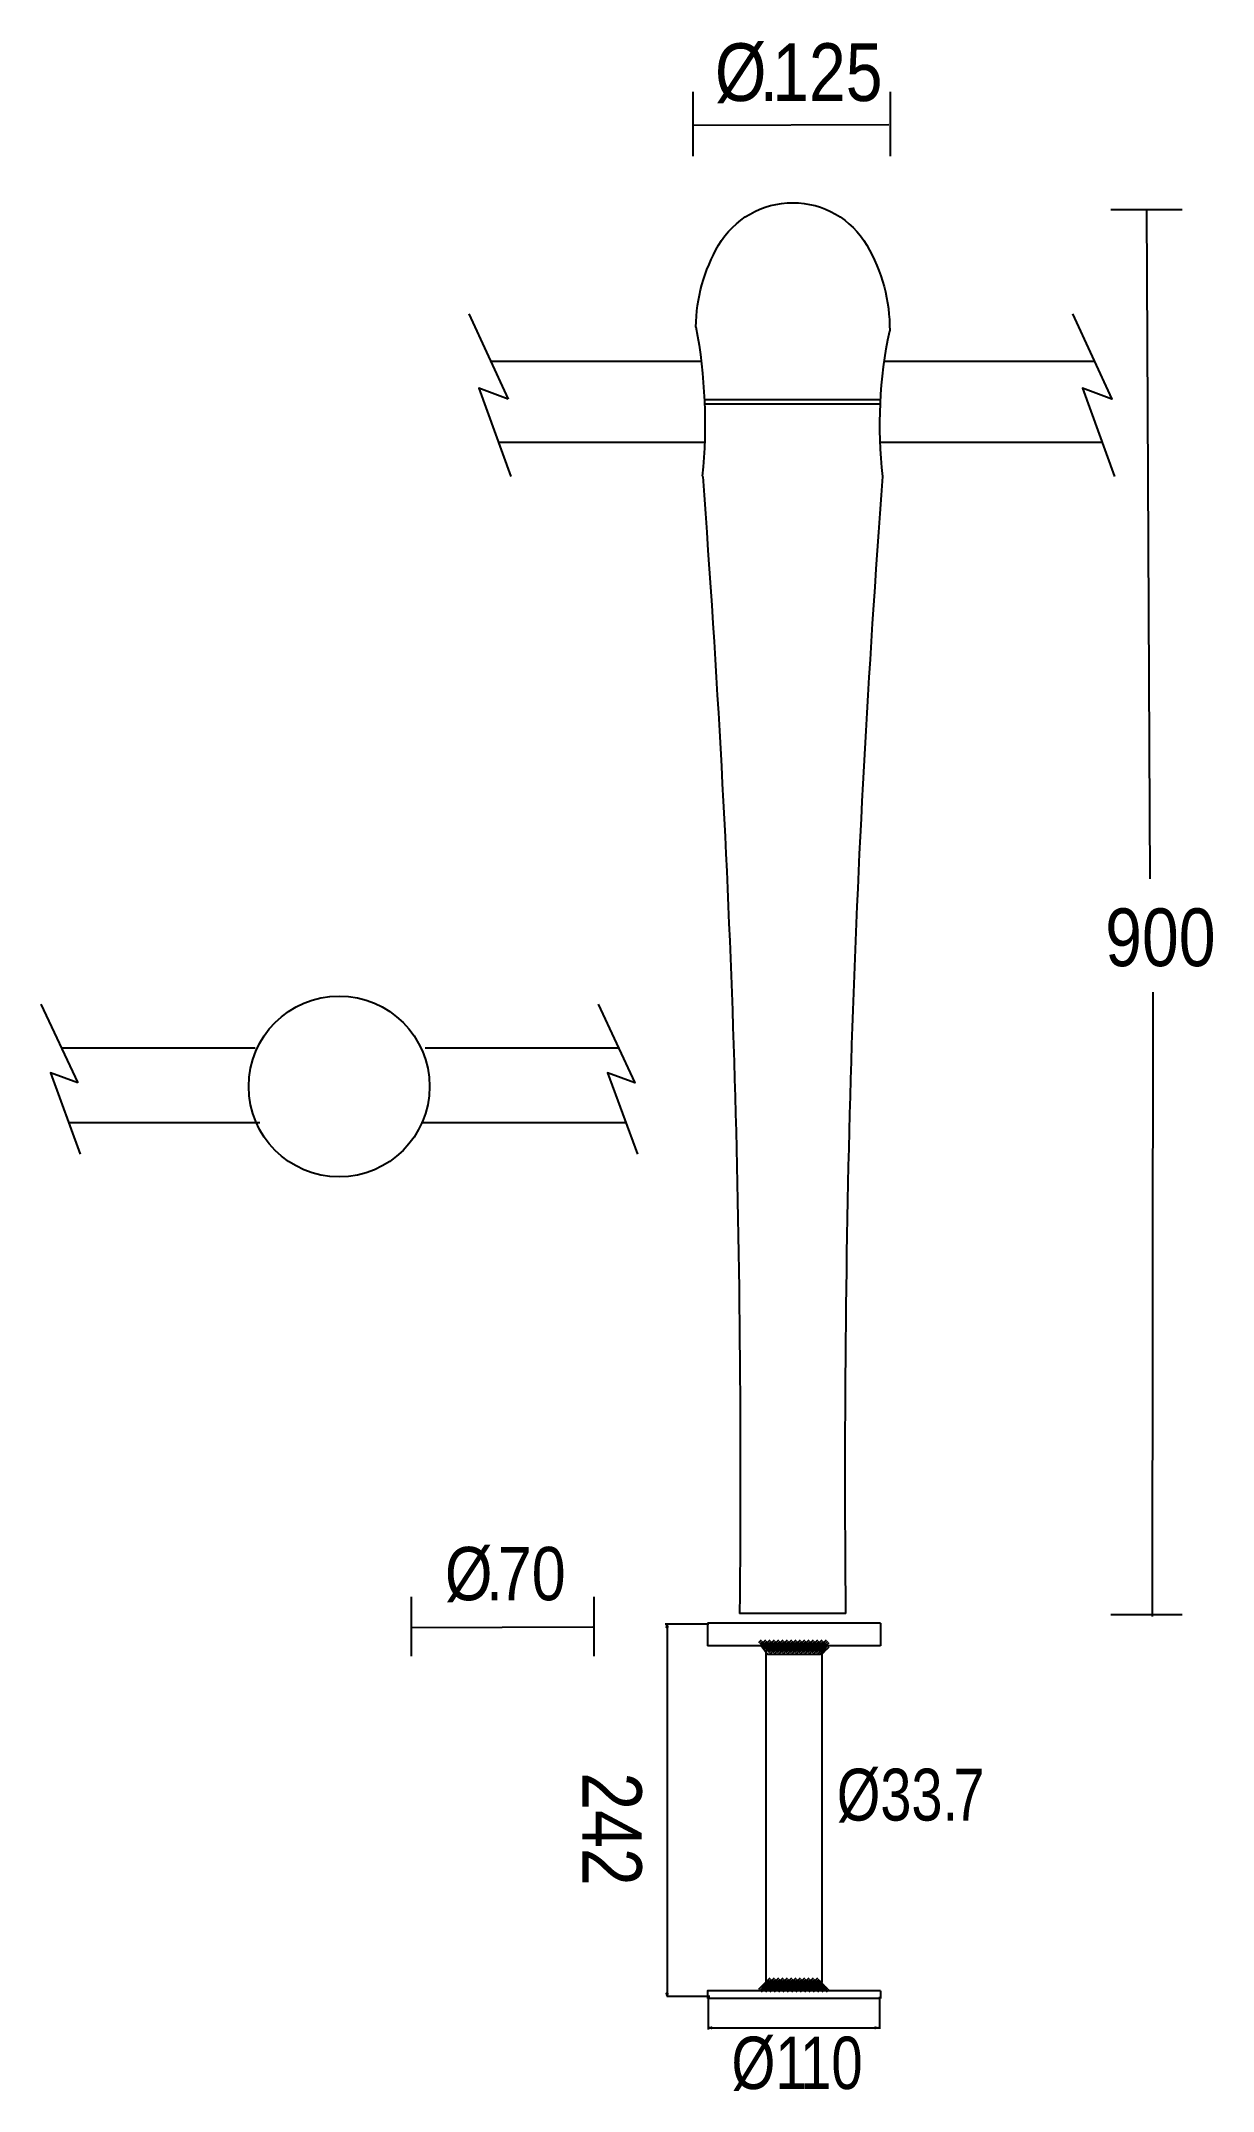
# Model space of a CAD drawing. Extents: x 0 to 141, y 5 to 251.
import ezdxf

# ---------------------------------------------------------------- set-up
doc = ezdxf.new("R2010")
doc.units = 0
doc.layers.add('LIVELLO_1', color=160, linetype='Continuous')
doc.styles.add('STD', font='txt')

# ---------------------------------------------------------------- blocks, each defined once
blk = doc.blocks.new('AI9-BLK319')
at = {"layer": 'LIVELLO_1', "color": 7}
for p, q in [((3.059675, -0.277502), (3.379208, 0.042891)), ((3.21815, -0.437699), (3.539233, -0.115583)), ((3.379208, -0.595829), (3.697707, -0.277502))]:
    blk.add_line(p, q, dxfattribs=at)
blk = doc.blocks.new('AI9-BLK318')
at = {"layer": 'LIVELLO_1', "color": 7}
blk.add_blockref('AI9-BLK319', (0, 0), dxfattribs=at)
blk = doc.blocks.new('AI9-BLK317')
at = {"layer": 'LIVELLO_1', "color": 7}
for p, q in [((3.255357, -0.145728), (3.57644, 0.174322)), ((3.415382, -0.305924), (3.734914, 0.012747)), ((3.57644, -0.466121), (3.8958, -0.145728))]:
    blk.add_line(p, q, dxfattribs=at)
blk = doc.blocks.new('AI9-BLK316')
at = {"layer": 'LIVELLO_1', "color": 7}
blk.add_blockref('AI9-BLK317', (0, 0), dxfattribs=at)
blk = doc.blocks.new('AI9-BLK315')
at = {"layer": 'LIVELLO_1', "color": 7}
for p, q in [((3.38627, 0.015847), (3.705803, 0.334519)), ((3.545606, -0.146072), (3.865828, 0.176044)), ((3.705803, -0.304546), (4.025163, 0.015847))]:
    blk.add_line(p, q, dxfattribs=at)
blk = doc.blocks.new('AI9-BLK314')
at = {"layer": 'LIVELLO_1', "color": 7}
blk.add_blockref('AI9-BLK315', (0, 0), dxfattribs=at)
blk = doc.blocks.new('AI9-BLK311')
at = {"layer": 'LIVELLO_1', "color": 7}
for p, q in [((2.538088, -0.277502), (2.859171, 0.042891)), ((2.698974, -0.437699), (3.018507, -0.115583)), ((2.859171, -0.595829), (3.178531, -0.277502))]:
    blk.add_line(p, q, dxfattribs=at)
blk = doc.blocks.new('AI9-BLK310')
at = {"layer": 'LIVELLO_1', "color": 7}
blk.add_blockref('AI9-BLK311', (0, 0), dxfattribs=at)
blk = doc.blocks.new('AI9-BLK309')
at = {"layer": 'LIVELLO_1', "color": 7}
for p, q in [((2.798537, -0.145728), (3.117898, 0.174322)), ((2.959423, -0.305924), (3.278956, 0.012747)), ((3.117898, -0.466121), (3.43898, -0.145728))]:
    blk.add_line(p, q, dxfattribs=at)
blk = doc.blocks.new('AI9-BLK308')
at = {"layer": 'LIVELLO_1', "color": 7}
blk.add_blockref('AI9-BLK309', (0, 0), dxfattribs=at)
blk = doc.blocks.new('AI9-BLK307')
at = {"layer": 'LIVELLO_1', "color": 7}
for p, q in [((3.059675, 0.015847), (3.379208, 0.334519)), ((3.21815, -0.146072), (3.539233, 0.176044)), ((3.379208, -0.304546), (3.697707, 0.015847))]:
    blk.add_line(p, q, dxfattribs=at)
blk = doc.blocks.new('AI9-BLK306')
at = {"layer": 'LIVELLO_1', "color": 7}
blk.add_blockref('AI9-BLK307', (0, 0), dxfattribs=at)
blk = doc.blocks.new('AI9-BLK305')
at = {"layer": 'LIVELLO_1', "color": 7}
for p, q in [((3.255357, 0.161919), (3.57644, 0.481969)), ((3.415382, 0.001723), (3.734914, 0.321772)), ((3.57644, -0.158474), (3.8958, 0.161919))]:
    blk.add_line(p, q, dxfattribs=at)
blk = doc.blocks.new('AI9-BLK304')
at = {"layer": 'LIVELLO_1', "color": 7}
blk.add_blockref('AI9-BLK305', (0, 0), dxfattribs=at)
blk = doc.blocks.new('AI9-BLK303')
at = {"layer": 'LIVELLO_1', "color": 7}
for p, q in [((3.38627, 0.291455), (3.705803, 0.611849)), ((3.545606, 0.132981), (3.865828, 0.451652)), ((3.705803, -0.028939), (4.025163, 0.291455))]:
    blk.add_line(p, q, dxfattribs=at)
blk = doc.blocks.new('AI9-BLK302')
at = {"layer": 'LIVELLO_1', "color": 7}
blk.add_blockref('AI9-BLK303', (0, 0), dxfattribs=at)
blk = doc.blocks.new('AI9-BLK301')
at = {"layer": 'LIVELLO_1', "color": 7}
for p, q in [((2.018912, -0.277502), (2.339995, 0.042891)), ((2.179109, -0.437699), (2.498469, -0.115583)), ((2.339995, -0.595829), (2.659355, -0.277502))]:
    blk.add_line(p, q, dxfattribs=at)
blk = doc.blocks.new('AI9-BLK300')
at = {"layer": 'LIVELLO_1', "color": 7}
blk.add_blockref('AI9-BLK301', (0, 0), dxfattribs=at)
blk = doc.blocks.new('AI9-BLK299')
at = {"layer": 'LIVELLO_1', "color": 7}
for p, q in [((2.279361, -0.145728), (2.598722, 0.174322)), ((2.439386, -0.305924), (2.758919, 0.012747)), ((2.598722, -0.466121), (2.919805, -0.145728))]:
    blk.add_line(p, q, dxfattribs=at)
blk = doc.blocks.new('AI9-BLK298')
at = {"layer": 'LIVELLO_1', "color": 7}
blk.add_blockref('AI9-BLK299', (0, 0), dxfattribs=at)
blk = doc.blocks.new('AI9-BLK297')
at = {"layer": 'LIVELLO_1', "color": 7}
for p, q in [((2.538088, 0.015847), (2.859171, 0.334519)), ((2.698974, -0.146072), (3.018507, 0.176044)), ((2.859171, -0.304546), (3.178531, 0.015847))]:
    blk.add_line(p, q, dxfattribs=at)
blk = doc.blocks.new('AI9-BLK296')
at = {"layer": 'LIVELLO_1', "color": 7}
blk.add_blockref('AI9-BLK297', (0, 0), dxfattribs=at)
blk = doc.blocks.new('AI9-BLK295')
at = {"layer": 'LIVELLO_1', "color": 7}
for p, q in [((2.798537, 0.161919), (3.117898, 0.481969)), ((2.959423, 0.001723), (3.278956, 0.321772)), ((3.117898, -0.158474), (3.43898, 0.161919))]:
    blk.add_line(p, q, dxfattribs=at)
blk = doc.blocks.new('AI9-BLK294')
at = {"layer": 'LIVELLO_1', "color": 7}
blk.add_blockref('AI9-BLK295', (0, 0), dxfattribs=at)
blk = doc.blocks.new('AI9-BLK293')
at = {"layer": 'LIVELLO_1', "color": 7}
for p, q in [((3.059675, 0.291455), (3.379208, 0.611849)), ((3.21815, 0.132981), (3.539233, 0.451652)), ((3.379208, -0.028939), (3.697707, 0.291455))]:
    blk.add_line(p, q, dxfattribs=at)
blk = doc.blocks.new('AI9-BLK292')
at = {"layer": 'LIVELLO_1', "color": 7}
blk.add_blockref('AI9-BLK293', (0, 0), dxfattribs=at)
blk = doc.blocks.new('AI9-BLK291')
at = {"layer": 'LIVELLO_1', "color": 7}
for p, q in [((1.498875, -0.277502), (1.818235, 0.042891)), ((1.659933, -0.437699), (1.979293, -0.115583)), ((1.818235, -0.595829), (2.13949, -0.277502))]:
    blk.add_line(p, q, dxfattribs=at)
blk = doc.blocks.new('AI9-BLK290')
at = {"layer": 'LIVELLO_1', "color": 7}
blk.add_blockref('AI9-BLK291', (0, 0), dxfattribs=at)
blk = doc.blocks.new('AI9-BLK289')
at = {"layer": 'LIVELLO_1', "color": 7}
for p, q in [((1.760185, -0.145728), (2.078684, 0.174322)), ((1.91866, -0.305924), (2.239743, 0.012747)), ((2.078684, -0.466121), (2.398217, -0.145728))]:
    blk.add_line(p, q, dxfattribs=at)
blk = doc.blocks.new('AI9-BLK288')
at = {"layer": 'LIVELLO_1', "color": 7}
blk.add_blockref('AI9-BLK289', (0, 0), dxfattribs=at)
blk = doc.blocks.new('AI9-BLK287')
at = {"layer": 'LIVELLO_1', "color": 7}
for p, q in [((2.018912, 0.015847), (2.339995, 0.334519)), ((2.179109, -0.146072), (2.498469, 0.176044)), ((2.339995, -0.304546), (2.659355, 0.015847))]:
    blk.add_line(p, q, dxfattribs=at)
blk = doc.blocks.new('AI9-BLK286')
at = {"layer": 'LIVELLO_1', "color": 7}
blk.add_blockref('AI9-BLK287', (0, 0), dxfattribs=at)
blk = doc.blocks.new('AI9-BLK285')
at = {"layer": 'LIVELLO_1', "color": 7}
for p, q in [((2.279361, 0.161919), (2.598722, 0.481969)), ((2.439386, 0.001723), (2.758919, 0.321772)), ((2.598722, -0.158474), (2.919805, 0.161919))]:
    blk.add_line(p, q, dxfattribs=at)
blk = doc.blocks.new('AI9-BLK284')
at = {"layer": 'LIVELLO_1', "color": 7}
blk.add_blockref('AI9-BLK285', (0, 0), dxfattribs=at)
blk = doc.blocks.new('AI9-BLK283')
at = {"layer": 'LIVELLO_1', "color": 7}
for p, q in [((2.538088, 0.291455), (2.859171, 0.611849)), ((2.698974, 0.132981), (3.018507, 0.451652)), ((2.859171, -0.028939), (3.178531, 0.291455))]:
    blk.add_line(p, q, dxfattribs=at)
blk = doc.blocks.new('AI9-BLK282')
at = {"layer": 'LIVELLO_1', "color": 7}
blk.add_blockref('AI9-BLK283', (0, 0), dxfattribs=at)
blk = doc.blocks.new('AI9-BLK281')
at = {"layer": 'LIVELLO_1', "color": 7}
for p, q in [((0.979699, -0.277502), (1.299232, 0.042891)), ((1.139896, -0.437699), (1.459256, -0.115583)), ((1.299232, -0.595829), (1.620315, -0.277502))]:
    blk.add_line(p, q, dxfattribs=at)
blk = doc.blocks.new('AI9-BLK280')
at = {"layer": 'LIVELLO_1', "color": 7}
blk.add_blockref('AI9-BLK281', (0, 0), dxfattribs=at)
blk = doc.blocks.new('AI9-BLK279')
at = {"layer": 'LIVELLO_1', "color": 7}
for p, q in [((1.238426, -0.145728), (1.559509, 0.174322)), ((1.399484, -0.305924), (1.717983, 0.012747)), ((1.559509, -0.466121), (1.879041, -0.145728))]:
    blk.add_line(p, q, dxfattribs=at)
blk = doc.blocks.new('AI9-BLK278')
at = {"layer": 'LIVELLO_1', "color": 7}
blk.add_blockref('AI9-BLK279', (0, 0), dxfattribs=at)
blk = doc.blocks.new('AI9-BLK277')
at = {"layer": 'LIVELLO_1', "color": 7}
for p, q in [((1.498875, 0.015847), (1.818235, 0.334519)), ((1.659933, -0.146072), (1.979293, 0.176044)), ((1.818235, -0.304546), (2.13949, 0.015847))]:
    blk.add_line(p, q, dxfattribs=at)
blk = doc.blocks.new('AI9-BLK276')
at = {"layer": 'LIVELLO_1', "color": 7}
blk.add_blockref('AI9-BLK277', (0, 0), dxfattribs=at)
blk = doc.blocks.new('AI9-BLK275')
at = {"layer": 'LIVELLO_1', "color": 7}
for p, q in [((1.760185, 0.161919), (2.078684, 0.481969)), ((1.91866, 0.001723), (2.239743, 0.321772)), ((2.078684, -0.158474), (2.398217, 0.161919))]:
    blk.add_line(p, q, dxfattribs=at)
blk = doc.blocks.new('AI9-BLK274')
at = {"layer": 'LIVELLO_1', "color": 7}
blk.add_blockref('AI9-BLK275', (0, 0), dxfattribs=at)
blk = doc.blocks.new('AI9-BLK273')
at = {"layer": 'LIVELLO_1', "color": 7}
for p, q in [((2.018912, 0.291455), (2.339995, 0.611849)), ((2.179109, 0.132981), (2.498469, 0.451652)), ((2.339995, -0.028939), (2.659355, 0.291455))]:
    blk.add_line(p, q, dxfattribs=at)
blk = doc.blocks.new('AI9-BLK272')
at = {"layer": 'LIVELLO_1', "color": 7}
blk.add_blockref('AI9-BLK273', (0, 0), dxfattribs=at)
blk = doc.blocks.new('AI9-BLK271')
at = {"layer": 'LIVELLO_1', "color": 7}
for p, q in [((0.459662, -0.277502), (0.779194, 0.042891)), ((0.618998, -0.437699), (0.94008, -0.115583)), ((0.779194, -0.595829), (1.098555, -0.277502))]:
    blk.add_line(p, q, dxfattribs=at)
blk = doc.blocks.new('AI9-BLK270')
at = {"layer": 'LIVELLO_1', "color": 7}
blk.add_blockref('AI9-BLK271', (0, 0), dxfattribs=at)
blk = doc.blocks.new('AI9-BLK269')
at = {"layer": 'LIVELLO_1', "color": 7}
for p, q in [((0.71925, -0.145728), (1.040333, 0.174322)), ((0.879447, -0.305924), (1.198807, 0.012747)), ((1.040333, -0.466121), (1.359004, -0.145728))]:
    blk.add_line(p, q, dxfattribs=at)
blk = doc.blocks.new('AI9-BLK268')
at = {"layer": 'LIVELLO_1', "color": 7}
blk.add_blockref('AI9-BLK269', (0, 0), dxfattribs=at)
blk = doc.blocks.new('AI9-BLK267')
at = {"layer": 'LIVELLO_1', "color": 7}
for p, q in [((0.979699, 0.015847), (1.299232, 0.334519)), ((1.139896, -0.146072), (1.459256, 0.176044)), ((1.299232, -0.304546), (1.620315, 0.015847))]:
    blk.add_line(p, q, dxfattribs=at)
blk = doc.blocks.new('AI9-BLK266')
at = {"layer": 'LIVELLO_1', "color": 7}
blk.add_blockref('AI9-BLK267', (0, 0), dxfattribs=at)
blk = doc.blocks.new('AI9-BLK265')
at = {"layer": 'LIVELLO_1', "color": 7}
for p, q in [((1.238426, 0.161919), (1.559509, 0.481969)), ((1.399484, 0.001723), (1.717983, 0.321772)), ((1.559509, -0.158474), (1.879041, 0.161919))]:
    blk.add_line(p, q, dxfattribs=at)
blk = doc.blocks.new('AI9-BLK264')
at = {"layer": 'LIVELLO_1', "color": 7}
blk.add_blockref('AI9-BLK265', (0, 0), dxfattribs=at)
blk = doc.blocks.new('AI9-BLK263')
at = {"layer": 'LIVELLO_1', "color": 7}
for p, q in [((1.498875, 0.291455), (1.818235, 0.611849)), ((1.659933, 0.132981), (1.979293, 0.451652)), ((1.818235, -0.028939), (2.13949, 0.291455))]:
    blk.add_line(p, q, dxfattribs=at)
blk = doc.blocks.new('AI9-BLK262')
at = {"layer": 'LIVELLO_1', "color": 7}
blk.add_blockref('AI9-BLK263', (0, 0), dxfattribs=at)
blk = doc.blocks.new('AI9-BLK261')
at = {"layer": 'LIVELLO_1', "color": 7}
for p, q in [((-0.061064, -0.277502), (0.260019, 0.042891)), ((0.09896, -0.437699), (0.418493, -0.115583)), ((0.260019, -0.595829), (0.579379, -0.277502))]:
    blk.add_line(p, q, dxfattribs=at)
blk = doc.blocks.new('AI9-BLK260')
at = {"layer": 'LIVELLO_1', "color": 7}
blk.add_blockref('AI9-BLK261', (0, 0), dxfattribs=at)
blk = doc.blocks.new('AI9-BLK259')
at = {"layer": 'LIVELLO_1', "color": 7}
for p, q in [((0.199213, -0.145728), (0.518745, 0.174322)), ((0.360271, -0.305924), (0.67877, 0.012747)), ((0.518745, -0.466121), (0.839828, -0.145728))]:
    blk.add_line(p, q, dxfattribs=at)
blk = doc.blocks.new('AI9-BLK258')
at = {"layer": 'LIVELLO_1', "color": 7}
blk.add_blockref('AI9-BLK259', (0, 0), dxfattribs=at)
blk = doc.blocks.new('AI9-BLK257')
at = {"layer": 'LIVELLO_1', "color": 7}
for p, q in [((0.459662, 0.015847), (0.779194, 0.334519)), ((0.618998, -0.146072), (0.94008, 0.176044)), ((0.779194, -0.304546), (1.098555, 0.015847))]:
    blk.add_line(p, q, dxfattribs=at)
blk = doc.blocks.new('AI9-BLK256')
at = {"layer": 'LIVELLO_1', "color": 7}
blk.add_blockref('AI9-BLK257', (0, 0), dxfattribs=at)
blk = doc.blocks.new('AI9-BLK255')
at = {"layer": 'LIVELLO_1', "color": 7}
for p, q in [((0.71925, 0.161919), (1.040333, 0.481969)), ((0.879447, 0.001723), (1.198807, 0.321772)), ((1.040333, -0.158474), (1.359004, 0.161919))]:
    blk.add_line(p, q, dxfattribs=at)
blk = doc.blocks.new('AI9-BLK254')
at = {"layer": 'LIVELLO_1', "color": 7}
blk.add_blockref('AI9-BLK255', (0, 0), dxfattribs=at)
blk = doc.blocks.new('AI9-BLK253')
at = {"layer": 'LIVELLO_1', "color": 7}
for p, q in [((0.979699, 0.291455), (1.299232, 0.611849)), ((1.139896, 0.132981), (1.459256, 0.451652)), ((1.299232, -0.028939), (1.620315, 0.291455))]:
    blk.add_line(p, q, dxfattribs=at)
blk = doc.blocks.new('AI9-BLK252')
at = {"layer": 'LIVELLO_1', "color": 7}
blk.add_blockref('AI9-BLK253', (0, 0), dxfattribs=at)
blk = doc.blocks.new('AI9-BLK251')
at = {"layer": 'LIVELLO_1', "color": 7}
for p, q in [((-0.581101, -0.277502), (-0.260019, 0.042891)), ((-0.420216, -0.437699), (-0.100683, -0.115583)), ((-0.260019, -0.595829), (0.059342, -0.277502))]:
    blk.add_line(p, q, dxfattribs=at)
blk = doc.blocks.new('AI9-BLK250')
at = {"layer": 'LIVELLO_1', "color": 7}
blk.add_blockref('AI9-BLK251', (0, 0), dxfattribs=at)
blk = doc.blocks.new('AI9-BLK249')
at = {"layer": 'LIVELLO_1', "color": 7}
for p, q in [((-0.319791, -0.145728), (-0.000431, 0.174322)), ((-0.159766, -0.305924), (0.159594, 0.012747)), ((-0.000431, -0.466121), (0.320652, -0.145728))]:
    blk.add_line(p, q, dxfattribs=at)
blk = doc.blocks.new('AI9-BLK248')
at = {"layer": 'LIVELLO_1', "color": 7}
blk.add_blockref('AI9-BLK249', (0, 0), dxfattribs=at)
blk = doc.blocks.new('AI9-BLK247')
at = {"layer": 'LIVELLO_1', "color": 7}
for p, q in [((-0.061064, 0.015847), (0.260019, 0.334519)), ((0.09896, -0.146072), (0.418493, 0.176044)), ((0.260019, -0.304546), (0.579379, 0.015847))]:
    blk.add_line(p, q, dxfattribs=at)
blk = doc.blocks.new('AI9-BLK246')
at = {"layer": 'LIVELLO_1', "color": 7}
blk.add_blockref('AI9-BLK247', (0, 0), dxfattribs=at)
blk = doc.blocks.new('AI9-BLK245')
at = {"layer": 'LIVELLO_1', "color": 7}
for p, q in [((0.199213, 0.161919), (0.518745, 0.481969)), ((0.360271, 0.001723), (0.67877, 0.321772)), ((0.518745, -0.158474), (0.839828, 0.161919))]:
    blk.add_line(p, q, dxfattribs=at)
blk = doc.blocks.new('AI9-BLK244')
at = {"layer": 'LIVELLO_1', "color": 7}
blk.add_blockref('AI9-BLK245', (0, 0), dxfattribs=at)
blk = doc.blocks.new('AI9-BLK243')
at = {"layer": 'LIVELLO_1', "color": 7}
for p, q in [((0.459662, 0.291455), (0.779194, 0.611849)), ((0.618998, 0.132981), (0.94008, 0.451652)), ((0.779194, -0.028939), (1.098555, 0.291455))]:
    blk.add_line(p, q, dxfattribs=at)
blk = doc.blocks.new('AI9-BLK242')
at = {"layer": 'LIVELLO_1', "color": 7}
blk.add_blockref('AI9-BLK243', (0, 0), dxfattribs=at)
blk = doc.blocks.new('AI9-BLK241')
at = {"layer": 'LIVELLO_1', "color": 7}
for p, q in [((-1.100277, -0.277502), (-0.780917, 0.042891)), ((-0.940253, -0.437699), (-0.62072, -0.115583)), ((-0.780917, -0.595829), (-0.459834, -0.277502))]:
    blk.add_line(p, q, dxfattribs=at)
blk = doc.blocks.new('AI9-BLK240')
at = {"layer": 'LIVELLO_1', "color": 7}
blk.add_blockref('AI9-BLK241', (0, 0), dxfattribs=at)
blk = doc.blocks.new('AI9-BLK239')
at = {"layer": 'LIVELLO_1', "color": 7}
for p, q in [((-0.839828, -0.145728), (-0.520468, 0.174322)), ((-0.680665, -0.305924), (-0.35941, 0.012747)), ((-0.520468, -0.466121), (-0.201107, -0.145728))]:
    blk.add_line(p, q, dxfattribs=at)
blk = doc.blocks.new('AI9-BLK238')
at = {"layer": 'LIVELLO_1', "color": 7}
blk.add_blockref('AI9-BLK239', (0, 0), dxfattribs=at)
blk = doc.blocks.new('AI9-BLK237')
at = {"layer": 'LIVELLO_1', "color": 7}
for p, q in [((-0.581101, 0.015847), (-0.260019, 0.334519)), ((-0.420216, -0.146072), (-0.100683, 0.176044)), ((-0.260019, -0.304546), (0.059342, 0.015847))]:
    blk.add_line(p, q, dxfattribs=at)
blk = doc.blocks.new('AI9-BLK236')
at = {"layer": 'LIVELLO_1', "color": 7}
blk.add_blockref('AI9-BLK237', (0, 0), dxfattribs=at)
blk = doc.blocks.new('AI9-BLK235')
at = {"layer": 'LIVELLO_1', "color": 7}
for p, q in [((-0.319791, 0.161919), (-0.000431, 0.481969)), ((-0.159766, 0.001723), (0.159594, 0.321772)), ((-0.000431, -0.158474), (0.320652, 0.161919))]:
    blk.add_line(p, q, dxfattribs=at)
blk = doc.blocks.new('AI9-BLK234')
at = {"layer": 'LIVELLO_1', "color": 7}
blk.add_blockref('AI9-BLK235', (0, 0), dxfattribs=at)
blk = doc.blocks.new('AI9-BLK233')
at = {"layer": 'LIVELLO_1', "color": 7}
for p, q in [((-0.061064, 0.291455), (0.260019, 0.611849)), ((0.09896, 0.132981), (0.418493, 0.451652)), ((0.260019, -0.028939), (0.579379, 0.291455))]:
    blk.add_line(p, q, dxfattribs=at)
blk = doc.blocks.new('AI9-BLK232')
at = {"layer": 'LIVELLO_1', "color": 7}
blk.add_blockref('AI9-BLK233', (0, 0), dxfattribs=at)
blk = doc.blocks.new('AI9-BLK231')
at = {"layer": 'LIVELLO_1', "color": 7}
for p, q in [((-1.619453, -0.277502), (-1.300954, 0.042891)), ((-1.459256, -0.437699), (-1.139896, -0.115583)), ((-1.300954, -0.595829), (-0.979699, -0.277502))]:
    blk.add_line(p, q, dxfattribs=at)
blk = doc.blocks.new('AI9-BLK230')
at = {"layer": 'LIVELLO_1', "color": 7}
blk.add_blockref('AI9-BLK231', (0, 0), dxfattribs=at)
blk = doc.blocks.new('AI9-BLK229')
at = {"layer": 'LIVELLO_1', "color": 7}
for p, q in [((-1.359004, -0.145728), (-1.039644, 0.174322)), ((-1.20053, -0.305924), (-0.879447, 0.012747)), ((-1.039644, -0.466121), (-0.720283, -0.145728))]:
    blk.add_line(p, q, dxfattribs=at)
blk = doc.blocks.new('AI9-BLK228')
at = {"layer": 'LIVELLO_1', "color": 7}
blk.add_blockref('AI9-BLK229', (0, 0), dxfattribs=at)
blk = doc.blocks.new('AI9-BLK227')
at = {"layer": 'LIVELLO_1', "color": 7}
for p, q in [((-1.100277, 0.015847), (-0.780917, 0.334519)), ((-0.940253, -0.146072), (-0.62072, 0.176044)), ((-0.780917, -0.304546), (-0.459834, 0.015847))]:
    blk.add_line(p, q, dxfattribs=at)
blk = doc.blocks.new('AI9-BLK226')
at = {"layer": 'LIVELLO_1', "color": 7}
blk.add_blockref('AI9-BLK227', (0, 0), dxfattribs=at)
blk = doc.blocks.new('AI9-BLK225')
at = {"layer": 'LIVELLO_1', "color": 7}
for p, q in [((-0.839828, 0.161919), (-0.520468, 0.481969)), ((-0.680665, 0.001723), (-0.35941, 0.321772)), ((-0.520468, -0.158474), (-0.201107, 0.161919))]:
    blk.add_line(p, q, dxfattribs=at)
blk = doc.blocks.new('AI9-BLK224')
at = {"layer": 'LIVELLO_1', "color": 7}
blk.add_blockref('AI9-BLK225', (0, 0), dxfattribs=at)
blk = doc.blocks.new('AI9-BLK223')
at = {"layer": 'LIVELLO_1', "color": 7}
for p, q in [((-0.581101, 0.291455), (-0.260019, 0.611849)), ((-0.420216, 0.132981), (-0.100683, 0.451652)), ((-0.260019, -0.028939), (0.059342, 0.291455))]:
    blk.add_line(p, q, dxfattribs=at)
blk = doc.blocks.new('AI9-BLK222')
at = {"layer": 'LIVELLO_1', "color": 7}
blk.add_blockref('AI9-BLK223', (0, 0), dxfattribs=at)
blk = doc.blocks.new('AI9-BLK221')
at = {"layer": 'LIVELLO_1', "color": 7}
for p, q in [((-2.13949, -0.277502), (-1.82013, 0.042891)), ((-1.980155, -0.437699), (-1.659933, -0.115583)), ((-1.82013, -0.595829), (-1.500597, -0.277502))]:
    blk.add_line(p, q, dxfattribs=at)
blk = doc.blocks.new('AI9-BLK220')
at = {"layer": 'LIVELLO_1', "color": 7}
blk.add_blockref('AI9-BLK221', (0, 0), dxfattribs=at)
blk = doc.blocks.new('AI9-BLK219')
at = {"layer": 'LIVELLO_1', "color": 7}
for p, q in [((-1.880764, -0.145728), (-1.559681, 0.174322)), ((-1.719706, -0.305924), (-1.400345, 0.012747)), ((-1.559681, -0.466121), (-1.240148, -0.145728))]:
    blk.add_line(p, q, dxfattribs=at)
blk = doc.blocks.new('AI9-BLK218')
at = {"layer": 'LIVELLO_1', "color": 7}
blk.add_blockref('AI9-BLK219', (0, 0), dxfattribs=at)
blk = doc.blocks.new('AI9-BLK217')
at = {"layer": 'LIVELLO_1', "color": 7}
for p, q in [((-1.619453, 0.015847), (-1.300954, 0.334519)), ((-1.459256, -0.146072), (-1.139896, 0.176044)), ((-1.300954, -0.304546), (-0.979699, 0.015847))]:
    blk.add_line(p, q, dxfattribs=at)
blk = doc.blocks.new('AI9-BLK216')
at = {"layer": 'LIVELLO_1', "color": 7}
blk.add_blockref('AI9-BLK217', (0, 0), dxfattribs=at)
blk = doc.blocks.new('AI9-BLK215')
at = {"layer": 'LIVELLO_1', "color": 7}
for p, q in [((-1.359004, 0.161919), (-1.039644, 0.481969)), ((-1.20053, 0.001723), (-0.879447, 0.321772)), ((-1.039644, -0.158474), (-0.720283, 0.161919))]:
    blk.add_line(p, q, dxfattribs=at)
blk = doc.blocks.new('AI9-BLK214')
at = {"layer": 'LIVELLO_1', "color": 7}
blk.add_blockref('AI9-BLK215', (0, 0), dxfattribs=at)
blk = doc.blocks.new('AI9-BLK213')
at = {"layer": 'LIVELLO_1', "color": 7}
for p, q in [((-1.100277, 0.291455), (-0.780917, 0.611849)), ((-0.940253, 0.132981), (-0.62072, 0.451652)), ((-0.780917, -0.028939), (-0.459834, 0.291455))]:
    blk.add_line(p, q, dxfattribs=at)
blk = doc.blocks.new('AI9-BLK212')
at = {"layer": 'LIVELLO_1', "color": 7}
blk.add_blockref('AI9-BLK213', (0, 0), dxfattribs=at)
blk = doc.blocks.new('AI9-BLK211')
at = {"layer": 'LIVELLO_1', "color": 7}
for p, q in [((-2.658666, -0.277502), (-2.339134, 0.042891)), ((-2.500192, -0.437699), (-2.179109, -0.115583)), ((-2.339134, -0.595829), (-2.020635, -0.277502))]:
    blk.add_line(p, q, dxfattribs=at)
blk = doc.blocks.new('AI9-BLK210')
at = {"layer": 'LIVELLO_1', "color": 7}
blk.add_blockref('AI9-BLK211', (0, 0), dxfattribs=at)
blk = doc.blocks.new('AI9-BLK209')
at = {"layer": 'LIVELLO_1', "color": 7}
for p, q in [((-2.39994, -0.145728), (-2.080407, 0.174322)), ((-2.239743, -0.305924), (-1.920382, 0.012747)), ((-2.080407, -0.466121), (-1.759324, -0.145728))]:
    blk.add_line(p, q, dxfattribs=at)
blk = doc.blocks.new('AI9-BLK208')
at = {"layer": 'LIVELLO_1', "color": 7}
blk.add_blockref('AI9-BLK209', (0, 0), dxfattribs=at)
blk = doc.blocks.new('AI9-BLK207')
at = {"layer": 'LIVELLO_1', "color": 7}
for p, q in [((-2.13949, 0.015847), (-1.82013, 0.334519)), ((-1.980155, -0.146072), (-1.659933, 0.176044)), ((-1.82013, -0.304546), (-1.500597, 0.015847))]:
    blk.add_line(p, q, dxfattribs=at)
blk = doc.blocks.new('AI9-BLK206')
at = {"layer": 'LIVELLO_1', "color": 7}
blk.add_blockref('AI9-BLK207', (0, 0), dxfattribs=at)
blk = doc.blocks.new('AI9-BLK205')
at = {"layer": 'LIVELLO_1', "color": 7}
for p, q in [((-1.880764, 0.161919), (-1.559681, 0.481969)), ((-1.719706, 0.001723), (-1.400345, 0.321772)), ((-1.559681, -0.158474), (-1.240148, 0.161919))]:
    blk.add_line(p, q, dxfattribs=at)
blk = doc.blocks.new('AI9-BLK204')
at = {"layer": 'LIVELLO_1', "color": 7}
blk.add_blockref('AI9-BLK205', (0, 0), dxfattribs=at)
blk = doc.blocks.new('AI9-BLK203')
at = {"layer": 'LIVELLO_1', "color": 7}
for p, q in [((-1.619453, 0.291455), (-1.300954, 0.611849)), ((-1.459256, 0.132981), (-1.139896, 0.451652)), ((-1.300954, -0.028939), (-0.979699, 0.291455))]:
    blk.add_line(p, q, dxfattribs=at)
blk = doc.blocks.new('AI9-BLK202')
at = {"layer": 'LIVELLO_1', "color": 7}
blk.add_blockref('AI9-BLK203', (0, 0), dxfattribs=at)
blk = doc.blocks.new('AI9-BLK201')
at = {"layer": 'LIVELLO_1', "color": 7}
for p, q in [((-3.180254, -0.277502), (-2.859171, 0.042891)), ((-3.019368, -0.437699), (-2.700007, -0.115583)), ((-2.859171, -0.595829), (-2.539811, -0.277502))]:
    blk.add_line(p, q, dxfattribs=at)
blk = doc.blocks.new('AI9-BLK200')
at = {"layer": 'LIVELLO_1', "color": 7}
blk.add_blockref('AI9-BLK201', (0, 0), dxfattribs=at)
blk = doc.blocks.new('AI9-BLK199')
at = {"layer": 'LIVELLO_1', "color": 7}
for p, q in [((-2.919977, -0.145728), (-2.600444, 0.174322)), ((-2.758919, -0.305924), (-2.439558, 0.012747)), ((-2.600444, -0.466121), (-2.279361, -0.145728))]:
    blk.add_line(p, q, dxfattribs=at)
blk = doc.blocks.new('AI9-BLK198')
at = {"layer": 'LIVELLO_1', "color": 7}
blk.add_blockref('AI9-BLK199', (0, 0), dxfattribs=at)
blk = doc.blocks.new('AI9-BLK197')
at = {"layer": 'LIVELLO_1', "color": 7}
for p, q in [((-2.658666, 0.015847), (-2.339134, 0.334519)), ((-2.500192, -0.146072), (-2.179109, 0.176044)), ((-2.339134, -0.304546), (-2.020635, 0.015847))]:
    blk.add_line(p, q, dxfattribs=at)
blk = doc.blocks.new('AI9-BLK196')
at = {"layer": 'LIVELLO_1', "color": 7}
blk.add_blockref('AI9-BLK197', (0, 0), dxfattribs=at)
blk = doc.blocks.new('AI9-BLK195')
at = {"layer": 'LIVELLO_1', "color": 7}
for p, q in [((-2.39994, 0.161919), (-2.080407, 0.481969)), ((-2.239743, 0.001723), (-1.920382, 0.321772)), ((-2.080407, -0.158474), (-1.759324, 0.161919))]:
    blk.add_line(p, q, dxfattribs=at)
blk = doc.blocks.new('AI9-BLK194')
at = {"layer": 'LIVELLO_1', "color": 7}
blk.add_blockref('AI9-BLK195', (0, 0), dxfattribs=at)
blk = doc.blocks.new('AI9-BLK193')
at = {"layer": 'LIVELLO_1', "color": 7}
for p, q in [((-2.13949, 0.291455), (-1.82013, 0.611849)), ((-1.980155, 0.132981), (-1.659933, 0.451652)), ((-1.82013, -0.028939), (-1.500597, 0.291455))]:
    blk.add_line(p, q, dxfattribs=at)
blk = doc.blocks.new('AI9-BLK192')
at = {"layer": 'LIVELLO_1', "color": 7}
blk.add_blockref('AI9-BLK193', (0, 0), dxfattribs=at)
blk = doc.blocks.new('AI9-BLK191')
at = {"layer": 'LIVELLO_1', "color": 7}
for p, q in [((-3.439153, -0.145728), (-3.11962, 0.174322)), ((-3.280678, -0.305924), (-2.959595, 0.012747)), ((-3.11962, -0.466121), (-2.80026, -0.145728))]:
    blk.add_line(p, q, dxfattribs=at)
blk = doc.blocks.new('AI9-BLK190')
at = {"layer": 'LIVELLO_1', "color": 7}
blk.add_blockref('AI9-BLK191', (0, 0), dxfattribs=at)
blk = doc.blocks.new('AI9-BLK189')
at = {"layer": 'LIVELLO_1', "color": 7}
for p, q in [((-3.180254, 0.015847), (-2.859171, 0.334519)), ((-3.019368, -0.146072), (-2.700007, 0.176044)), ((-2.859171, -0.304546), (-2.539811, 0.015847))]:
    blk.add_line(p, q, dxfattribs=at)
blk = doc.blocks.new('AI9-BLK188')
at = {"layer": 'LIVELLO_1', "color": 7}
blk.add_blockref('AI9-BLK189', (0, 0), dxfattribs=at)
blk = doc.blocks.new('AI9-BLK187')
at = {"layer": 'LIVELLO_1', "color": 7}
for p, q in [((-2.919977, 0.161919), (-2.600444, 0.481969)), ((-2.758919, 0.001723), (-2.439558, 0.321772)), ((-2.600444, -0.158474), (-2.279361, 0.161919))]:
    blk.add_line(p, q, dxfattribs=at)
blk = doc.blocks.new('AI9-BLK186')
at = {"layer": 'LIVELLO_1', "color": 7}
blk.add_blockref('AI9-BLK187', (0, 0), dxfattribs=at)
blk = doc.blocks.new('AI9-BLK185')
at = {"layer": 'LIVELLO_1', "color": 7}
for p, q in [((-2.658666, 0.291455), (-2.339134, 0.611849)), ((-2.500192, 0.132981), (-2.179109, 0.451652)), ((-2.339134, -0.028939), (-2.020635, 0.291455))]:
    blk.add_line(p, q, dxfattribs=at)
blk = doc.blocks.new('AI9-BLK184')
at = {"layer": 'LIVELLO_1', "color": 7}
blk.add_blockref('AI9-BLK185', (0, 0), dxfattribs=at)
blk = doc.blocks.new('AI9-BLK183')
at = {"layer": 'LIVELLO_1', "color": 7}
for p, q in [((-3.69943, 0.015847), (-3.378347, 0.334519)), ((-3.539405, -0.146072), (-3.219872, 0.176044)), ((-3.378347, -0.304546), (-3.058986, 0.015847))]:
    blk.add_line(p, q, dxfattribs=at)
blk = doc.blocks.new('AI9-BLK182')
at = {"layer": 'LIVELLO_1', "color": 7}
blk.add_blockref('AI9-BLK183', (0, 0), dxfattribs=at)
blk = doc.blocks.new('AI9-BLK181')
at = {"layer": 'LIVELLO_1', "color": 7}
for p, q in [((-3.439153, 0.161919), (-3.11962, 0.481969)), ((-3.280678, 0.001723), (-2.959595, 0.321772)), ((-3.11962, -0.158474), (-2.80026, 0.161919))]:
    blk.add_line(p, q, dxfattribs=at)
blk = doc.blocks.new('AI9-BLK180')
at = {"layer": 'LIVELLO_1', "color": 7}
blk.add_blockref('AI9-BLK181', (0, 0), dxfattribs=at)
blk = doc.blocks.new('AI9-BLK179')
at = {"layer": 'LIVELLO_1', "color": 7}
for p, q in [((-3.180254, 0.291455), (-2.859171, 0.611849)), ((-3.019368, 0.132981), (-2.700007, 0.451652)), ((-2.859171, -0.028939), (-2.539811, 0.291455))]:
    blk.add_line(p, q, dxfattribs=at)
blk = doc.blocks.new('AI9-BLK178')
at = {"layer": 'LIVELLO_1', "color": 7}
blk.add_blockref('AI9-BLK179', (0, 0), dxfattribs=at)
blk = doc.blocks.new('AI9-BLK177')
at = {"layer": 'LIVELLO_1', "color": 7}
for p, q in [((-3.895456, 0.161919), (-3.576784, 0.481969)), ((-3.736981, 0.001723), (-3.415898, 0.321772)), ((-3.576784, -0.158474), (-3.257424, 0.161919))]:
    blk.add_line(p, q, dxfattribs=at)
blk = doc.blocks.new('AI9-BLK176')
at = {"layer": 'LIVELLO_1', "color": 7}
blk.add_blockref('AI9-BLK177', (0, 0), dxfattribs=at)
blk = doc.blocks.new('AI9-BLK175')
at = {"layer": 'LIVELLO_1', "color": 7}
for p, q in [((-3.69943, 0.291455), (-3.378347, 0.611849)), ((-3.539405, 0.132981), (-3.219872, 0.451652)), ((-3.378347, -0.028939), (-3.058986, 0.291455))]:
    blk.add_line(p, q, dxfattribs=at)
blk = doc.blocks.new('AI9-BLK174')
at = {"layer": 'LIVELLO_1', "color": 7}
blk.add_blockref('AI9-BLK175', (0, 0), dxfattribs=at)
blk = doc.blocks.new('AI9-BLK173')
at = {"layer": 'LIVELLO_1', "color": 7}
for p, q in [((-4.026025, 0.291455), (-3.706664, 0.611849)), ((-3.865139, 0.132981), (-3.545606, 0.451652)), ((-3.706664, -0.028939), (-3.385581, 0.291455))]:
    blk.add_line(p, q, dxfattribs=at)
blk = doc.blocks.new('AI9-BLK172')
at = {"layer": 'LIVELLO_1', "color": 7}
blk.add_blockref('AI9-BLK173', (0, 0), dxfattribs=at)
blk = doc.blocks.new('AI9-BLK169')
at = {"layer": 'LIVELLO_1', "color": 7}
for p, q in [((3.385409, -0.240123), (3.704942, 0.078548)), ((3.546467, -0.402043), (3.864966, -0.079926)), ((3.704942, -0.560517), (4.026025, -0.240123))]:
    blk.add_line(p, q, dxfattribs=at)
blk = doc.blocks.new('AI9-BLK168')
at = {"layer": 'LIVELLO_1', "color": 7}
blk.add_blockref('AI9-BLK169', (0, 0), dxfattribs=at)
blk = doc.blocks.new('AI9-BLK165')
at = {"layer": 'LIVELLO_1', "color": 7}
for p, q in [((3.059675, -0.240123), (3.379208, 0.078548)), ((3.21815, -0.402043), (3.539233, -0.079926)), ((3.379208, -0.560517), (3.697707, -0.240123))]:
    blk.add_line(p, q, dxfattribs=at)
blk = doc.blocks.new('AI9-BLK164')
at = {"layer": 'LIVELLO_1', "color": 7}
blk.add_blockref('AI9-BLK165', (0, 0), dxfattribs=at)
blk = doc.blocks.new('AI9-BLK163')
at = {"layer": 'LIVELLO_1', "color": 7}
for p, q in [((3.255357, -0.110243), (3.57644, 0.209806)), ((3.415382, -0.27044), (3.734914, 0.048231)), ((3.57644, -0.430637), (3.8958, -0.110243))]:
    blk.add_line(p, q, dxfattribs=at)
blk = doc.blocks.new('AI9-BLK162')
at = {"layer": 'LIVELLO_1', "color": 7}
blk.add_blockref('AI9-BLK163', (0, 0), dxfattribs=at)
blk = doc.blocks.new('AI9-BLK159')
at = {"layer": 'LIVELLO_1', "color": 7}
for p, q in [((2.538088, -0.240123), (2.859171, 0.078548)), ((2.698974, -0.402043), (3.018507, -0.079926)), ((2.859171, -0.560517), (3.178531, -0.240123))]:
    blk.add_line(p, q, dxfattribs=at)
blk = doc.blocks.new('AI9-BLK158')
at = {"layer": 'LIVELLO_1', "color": 7}
blk.add_blockref('AI9-BLK159', (0, 0), dxfattribs=at)
blk = doc.blocks.new('AI9-BLK157')
at = {"layer": 'LIVELLO_1', "color": 7}
for p, q in [((2.798537, -0.110243), (3.117898, 0.209806)), ((2.959423, -0.27044), (3.278956, 0.048231)), ((3.117898, -0.430637), (3.43898, -0.110243))]:
    blk.add_line(p, q, dxfattribs=at)
blk = doc.blocks.new('AI9-BLK156')
at = {"layer": 'LIVELLO_1', "color": 7}
blk.add_blockref('AI9-BLK157', (0, 0), dxfattribs=at)
blk = doc.blocks.new('AI9-BLK155')
at = {"layer": 'LIVELLO_1', "color": 7}
for p, q in [((3.059675, 0.06649), (3.379208, 0.386884)), ((3.21815, -0.091984), (3.539233, 0.226687)), ((3.379208, -0.253904), (3.697707, 0.06649))]:
    blk.add_line(p, q, dxfattribs=at)
blk = doc.blocks.new('AI9-BLK154')
at = {"layer": 'LIVELLO_1', "color": 7}
blk.add_blockref('AI9-BLK155', (0, 0), dxfattribs=at)
blk = doc.blocks.new('AI9-BLK151')
at = {"layer": 'LIVELLO_1', "color": 7}
for p, q in [((2.018912, -0.240123), (2.339995, 0.078548)), ((2.179109, -0.402043), (2.498469, -0.079926)), ((2.339995, -0.560517), (2.659355, -0.240123))]:
    blk.add_line(p, q, dxfattribs=at)
blk = doc.blocks.new('AI9-BLK150')
at = {"layer": 'LIVELLO_1', "color": 7}
blk.add_blockref('AI9-BLK151', (0, 0), dxfattribs=at)
blk = doc.blocks.new('AI9-BLK149')
at = {"layer": 'LIVELLO_1', "color": 7}
for p, q in [((2.279361, -0.110243), (2.598722, 0.209806)), ((2.439386, -0.27044), (2.758919, 0.048231)), ((2.598722, -0.430637), (2.919805, -0.110243))]:
    blk.add_line(p, q, dxfattribs=at)
blk = doc.blocks.new('AI9-BLK148')
at = {"layer": 'LIVELLO_1', "color": 7}
blk.add_blockref('AI9-BLK149', (0, 0), dxfattribs=at)
blk = doc.blocks.new('AI9-BLK147')
at = {"layer": 'LIVELLO_1', "color": 7}
for p, q in [((2.538088, 0.06649), (2.859171, 0.386884)), ((2.698974, -0.091984), (3.018507, 0.226687)), ((2.859171, -0.253904), (3.178531, 0.06649))]:
    blk.add_line(p, q, dxfattribs=at)
blk = doc.blocks.new('AI9-BLK146')
at = {"layer": 'LIVELLO_1', "color": 7}
blk.add_blockref('AI9-BLK147', (0, 0), dxfattribs=at)
blk = doc.blocks.new('AI9-BLK145')
at = {"layer": 'LIVELLO_1', "color": 7}
for p, q in [((2.798537, 0.197921), (3.117898, 0.516592)), ((2.959423, 0.036346), (3.278956, 0.358118)), ((3.117898, -0.122129), (3.43898, 0.197921))]:
    blk.add_line(p, q, dxfattribs=at)
blk = doc.blocks.new('AI9-BLK144')
at = {"layer": 'LIVELLO_1', "color": 7}
blk.add_blockref('AI9-BLK145', (0, 0), dxfattribs=at)
blk = doc.blocks.new('AI9-BLK141')
at = {"layer": 'LIVELLO_1', "color": 7}
for p, q in [((1.498875, -0.240123), (1.818235, 0.078548)), ((1.659933, -0.402043), (1.979293, -0.079926)), ((1.818235, -0.560517), (2.13949, -0.240123))]:
    blk.add_line(p, q, dxfattribs=at)
blk = doc.blocks.new('AI9-BLK140')
at = {"layer": 'LIVELLO_1', "color": 7}
blk.add_blockref('AI9-BLK141', (0, 0), dxfattribs=at)
blk = doc.blocks.new('AI9-BLK139')
at = {"layer": 'LIVELLO_1', "color": 7}
for p, q in [((1.760185, -0.110243), (2.078684, 0.209806)), ((1.91866, -0.27044), (2.239743, 0.048231)), ((2.078684, -0.430637), (2.398217, -0.110243))]:
    blk.add_line(p, q, dxfattribs=at)
blk = doc.blocks.new('AI9-BLK138')
at = {"layer": 'LIVELLO_1', "color": 7}
blk.add_blockref('AI9-BLK139', (0, 0), dxfattribs=at)
blk = doc.blocks.new('AI9-BLK137')
at = {"layer": 'LIVELLO_1', "color": 7}
for p, q in [((2.018912, 0.06649), (2.339995, 0.386884)), ((2.179109, -0.091984), (2.498469, 0.226687)), ((2.339995, -0.253904), (2.659355, 0.06649))]:
    blk.add_line(p, q, dxfattribs=at)
blk = doc.blocks.new('AI9-BLK136')
at = {"layer": 'LIVELLO_1', "color": 7}
blk.add_blockref('AI9-BLK137', (0, 0), dxfattribs=at)
blk = doc.blocks.new('AI9-BLK135')
at = {"layer": 'LIVELLO_1', "color": 7}
for p, q in [((2.279361, 0.197921), (2.598722, 0.516592)), ((2.439386, 0.036346), (2.758919, 0.358118)), ((2.598722, -0.122129), (2.919805, 0.197921))]:
    blk.add_line(p, q, dxfattribs=at)
blk = doc.blocks.new('AI9-BLK134')
at = {"layer": 'LIVELLO_1', "color": 7}
blk.add_blockref('AI9-BLK135', (0, 0), dxfattribs=at)
blk = doc.blocks.new('AI9-BLK133')
at = {"layer": 'LIVELLO_1', "color": 7}
for p, q in [((2.538088, 0.325217), (2.859171, 0.647333)), ((2.698974, 0.166743), (3.018507, 0.485414)), ((2.859171, 0.006546), (3.178531, 0.325217))]:
    blk.add_line(p, q, dxfattribs=at)
blk = doc.blocks.new('AI9-BLK132')
at = {"layer": 'LIVELLO_1', "color": 7}
blk.add_blockref('AI9-BLK133', (0, 0), dxfattribs=at)
blk = doc.blocks.new('AI9-BLK129')
at = {"layer": 'LIVELLO_1', "color": 7}
for p, q in [((0.979699, -0.240123), (1.299232, 0.078548)), ((1.139896, -0.402043), (1.459256, -0.079926)), ((1.299232, -0.560517), (1.620315, -0.240123))]:
    blk.add_line(p, q, dxfattribs=at)
blk = doc.blocks.new('AI9-BLK128')
at = {"layer": 'LIVELLO_1', "color": 7}
blk.add_blockref('AI9-BLK129', (0, 0), dxfattribs=at)
blk = doc.blocks.new('AI9-BLK127')
at = {"layer": 'LIVELLO_1', "color": 7}
for p, q in [((1.238426, -0.110243), (1.559509, 0.209806)), ((1.399484, -0.27044), (1.717983, 0.048231)), ((1.559509, -0.430637), (1.879041, -0.110243))]:
    blk.add_line(p, q, dxfattribs=at)
blk = doc.blocks.new('AI9-BLK126')
at = {"layer": 'LIVELLO_1', "color": 7}
blk.add_blockref('AI9-BLK127', (0, 0), dxfattribs=at)
blk = doc.blocks.new('AI9-BLK125')
at = {"layer": 'LIVELLO_1', "color": 7}
for p, q in [((1.498875, 0.06649), (1.818235, 0.386884)), ((1.659933, -0.091984), (1.979293, 0.226687)), ((1.818235, -0.253904), (2.13949, 0.06649))]:
    blk.add_line(p, q, dxfattribs=at)
blk = doc.blocks.new('AI9-BLK124')
at = {"layer": 'LIVELLO_1', "color": 7}
blk.add_blockref('AI9-BLK125', (0, 0), dxfattribs=at)
blk = doc.blocks.new('AI9-BLK123')
at = {"layer": 'LIVELLO_1', "color": 7}
for p, q in [((1.760185, 0.197921), (2.078684, 0.516592)), ((1.91866, 0.036346), (2.239743, 0.358118)), ((2.078684, -0.122129), (2.398217, 0.197921))]:
    blk.add_line(p, q, dxfattribs=at)
blk = doc.blocks.new('AI9-BLK122')
at = {"layer": 'LIVELLO_1', "color": 7}
blk.add_blockref('AI9-BLK123', (0, 0), dxfattribs=at)
blk = doc.blocks.new('AI9-BLK121')
at = {"layer": 'LIVELLO_1', "color": 7}
for p, q in [((2.018912, 0.325217), (2.339995, 0.647333)), ((2.179109, 0.166743), (2.498469, 0.485414)), ((2.339995, 0.006546), (2.659355, 0.325217))]:
    blk.add_line(p, q, dxfattribs=at)
blk = doc.blocks.new('AI9-BLK120')
at = {"layer": 'LIVELLO_1', "color": 7}
blk.add_blockref('AI9-BLK121', (0, 0), dxfattribs=at)
blk = doc.blocks.new('AI9-BLK117')
at = {"layer": 'LIVELLO_1', "color": 7}
for p, q in [((0.459662, -0.240123), (0.779194, 0.078548)), ((0.618998, -0.402043), (0.94008, -0.079926)), ((0.779194, -0.560517), (1.098555, -0.240123))]:
    blk.add_line(p, q, dxfattribs=at)
blk = doc.blocks.new('AI9-BLK116')
at = {"layer": 'LIVELLO_1', "color": 7}
blk.add_blockref('AI9-BLK117', (0, 0), dxfattribs=at)
blk = doc.blocks.new('AI9-BLK115')
at = {"layer": 'LIVELLO_1', "color": 7}
for p, q in [((0.71925, -0.110243), (1.040333, 0.209806)), ((0.879447, -0.27044), (1.198807, 0.048231)), ((1.040333, -0.430637), (1.359004, -0.110243))]:
    blk.add_line(p, q, dxfattribs=at)
blk = doc.blocks.new('AI9-BLK114')
at = {"layer": 'LIVELLO_1', "color": 7}
blk.add_blockref('AI9-BLK115', (0, 0), dxfattribs=at)
blk = doc.blocks.new('AI9-BLK113')
at = {"layer": 'LIVELLO_1', "color": 7}
for p, q in [((0.979699, 0.06649), (1.299232, 0.386884)), ((1.139896, -0.091984), (1.459256, 0.226687)), ((1.299232, -0.253904), (1.620315, 0.06649))]:
    blk.add_line(p, q, dxfattribs=at)
blk = doc.blocks.new('AI9-BLK112')
at = {"layer": 'LIVELLO_1', "color": 7}
blk.add_blockref('AI9-BLK113', (0, 0), dxfattribs=at)
blk = doc.blocks.new('AI9-BLK111')
at = {"layer": 'LIVELLO_1', "color": 7}
for p, q in [((1.238426, 0.197921), (1.559509, 0.516592)), ((1.399484, 0.036346), (1.717983, 0.358118)), ((1.559509, -0.122129), (1.879041, 0.197921))]:
    blk.add_line(p, q, dxfattribs=at)
blk = doc.blocks.new('AI9-BLK110')
at = {"layer": 'LIVELLO_1', "color": 7}
blk.add_blockref('AI9-BLK111', (0, 0), dxfattribs=at)
blk = doc.blocks.new('AI9-BLK109')
at = {"layer": 'LIVELLO_1', "color": 7}
for p, q in [((1.498875, 0.325217), (1.818235, 0.647333)), ((1.659933, 0.166743), (1.979293, 0.485414)), ((1.818235, 0.006546), (2.13949, 0.325217))]:
    blk.add_line(p, q, dxfattribs=at)
blk = doc.blocks.new('AI9-BLK108')
at = {"layer": 'LIVELLO_1', "color": 7}
blk.add_blockref('AI9-BLK109', (0, 0), dxfattribs=at)
blk = doc.blocks.new('AI9-BLK105')
at = {"layer": 'LIVELLO_1', "color": 7}
for p, q in [((-0.059514, -0.240123), (0.260019, 0.078548)), ((0.09896, -0.402043), (0.420043, -0.079926)), ((0.260019, -0.560517), (0.579379, -0.240123))]:
    blk.add_line(p, q, dxfattribs=at)
blk = doc.blocks.new('AI9-BLK104')
at = {"layer": 'LIVELLO_1', "color": 7}
blk.add_blockref('AI9-BLK105', (0, 0), dxfattribs=at)
blk = doc.blocks.new('AI9-BLK103')
at = {"layer": 'LIVELLO_1', "color": 7}
for p, q in [((0.199213, -0.110243), (0.518745, 0.209806)), ((0.360271, -0.27044), (0.67877, 0.048231)), ((0.518745, -0.430637), (0.839828, -0.110243))]:
    blk.add_line(p, q, dxfattribs=at)
blk = doc.blocks.new('AI9-BLK102')
at = {"layer": 'LIVELLO_1', "color": 7}
blk.add_blockref('AI9-BLK103', (0, 0), dxfattribs=at)
blk = doc.blocks.new('AI9-BLK101')
at = {"layer": 'LIVELLO_1', "color": 7}
for p, q in [((0.459662, 0.06649), (0.779194, 0.386884)), ((0.618998, -0.091984), (0.94008, 0.226687)), ((0.779194, -0.253904), (1.098555, 0.06649))]:
    blk.add_line(p, q, dxfattribs=at)
blk = doc.blocks.new('AI9-BLK100')
at = {"layer": 'LIVELLO_1', "color": 7}
blk.add_blockref('AI9-BLK101', (0, 0), dxfattribs=at)
blk = doc.blocks.new('AI9-BLK99')
at = {"layer": 'LIVELLO_1', "color": 7}
for p, q in [((0.71925, 0.197921), (1.040333, 0.516592)), ((0.879447, 0.036346), (1.198807, 0.358118)), ((1.040333, -0.122129), (1.359004, 0.197921))]:
    blk.add_line(p, q, dxfattribs=at)
blk = doc.blocks.new('AI9-BLK98')
at = {"layer": 'LIVELLO_1', "color": 7}
blk.add_blockref('AI9-BLK99', (0, 0), dxfattribs=at)
blk = doc.blocks.new('AI9-BLK97')
at = {"layer": 'LIVELLO_1', "color": 7}
for p, q in [((0.979699, 0.325217), (1.299232, 0.647333)), ((1.139896, 0.166743), (1.459256, 0.485414)), ((1.299232, 0.006546), (1.620315, 0.325217))]:
    blk.add_line(p, q, dxfattribs=at)
blk = doc.blocks.new('AI9-BLK96')
at = {"layer": 'LIVELLO_1', "color": 7}
blk.add_blockref('AI9-BLK97', (0, 0), dxfattribs=at)
blk = doc.blocks.new('AI9-BLK93')
at = {"layer": 'LIVELLO_1', "color": 7}
for p, q in [((-0.581101, -0.240123), (-0.260019, 0.078548)), ((-0.420216, -0.402043), (-0.100683, -0.079926)), ((-0.260019, -0.560517), (0.059342, -0.240123))]:
    blk.add_line(p, q, dxfattribs=at)
blk = doc.blocks.new('AI9-BLK92')
at = {"layer": 'LIVELLO_1', "color": 7}
blk.add_blockref('AI9-BLK93', (0, 0), dxfattribs=at)
blk = doc.blocks.new('AI9-BLK91')
at = {"layer": 'LIVELLO_1', "color": 7}
for p, q in [((-0.319791, -0.110243), (-0.000431, 0.209806)), ((-0.159766, -0.27044), (0.159594, 0.048231)), ((-0.000431, -0.430637), (0.320652, -0.110243))]:
    blk.add_line(p, q, dxfattribs=at)
blk = doc.blocks.new('AI9-BLK90')
at = {"layer": 'LIVELLO_1', "color": 7}
blk.add_blockref('AI9-BLK91', (0, 0), dxfattribs=at)
blk = doc.blocks.new('AI9-BLK89')
at = {"layer": 'LIVELLO_1', "color": 7}
for p, q in [((-0.059514, 0.06649), (0.260019, 0.386884)), ((0.09896, -0.091984), (0.420043, 0.226687)), ((0.260019, -0.253904), (0.579379, 0.06649))]:
    blk.add_line(p, q, dxfattribs=at)
blk = doc.blocks.new('AI9-BLK88')
at = {"layer": 'LIVELLO_1', "color": 7}
blk.add_blockref('AI9-BLK89', (0, 0), dxfattribs=at)
blk = doc.blocks.new('AI9-BLK87')
at = {"layer": 'LIVELLO_1', "color": 7}
for p, q in [((0.199213, 0.197921), (0.518745, 0.516592)), ((0.360271, 0.036346), (0.67877, 0.358118)), ((0.518745, -0.122129), (0.839828, 0.197921))]:
    blk.add_line(p, q, dxfattribs=at)
blk = doc.blocks.new('AI9-BLK86')
at = {"layer": 'LIVELLO_1', "color": 7}
blk.add_blockref('AI9-BLK87', (0, 0), dxfattribs=at)
blk = doc.blocks.new('AI9-BLK85')
at = {"layer": 'LIVELLO_1', "color": 7}
for p, q in [((0.459662, 0.325217), (0.779194, 0.647333)), ((0.618998, 0.166743), (0.94008, 0.485414)), ((0.779194, 0.006546), (1.098555, 0.325217))]:
    blk.add_line(p, q, dxfattribs=at)
blk = doc.blocks.new('AI9-BLK84')
at = {"layer": 'LIVELLO_1', "color": 7}
blk.add_blockref('AI9-BLK85', (0, 0), dxfattribs=at)
blk = doc.blocks.new('AI9-BLK81')
at = {"layer": 'LIVELLO_1', "color": 7}
for p, q in [((-1.100277, -0.240123), (-0.780917, 0.078548)), ((-0.940253, -0.402043), (-0.62072, -0.079926)), ((-0.780917, -0.560517), (-0.459834, -0.240123))]:
    blk.add_line(p, q, dxfattribs=at)
blk = doc.blocks.new('AI9-BLK80')
at = {"layer": 'LIVELLO_1', "color": 7}
blk.add_blockref('AI9-BLK81', (0, 0), dxfattribs=at)
blk = doc.blocks.new('AI9-BLK79')
at = {"layer": 'LIVELLO_1', "color": 7}
for p, q in [((-0.839828, -0.110243), (-0.520468, 0.209806)), ((-0.680665, -0.27044), (-0.35941, 0.048231)), ((-0.520468, -0.430637), (-0.201107, -0.110243))]:
    blk.add_line(p, q, dxfattribs=at)
blk = doc.blocks.new('AI9-BLK78')
at = {"layer": 'LIVELLO_1', "color": 7}
blk.add_blockref('AI9-BLK79', (0, 0), dxfattribs=at)
blk = doc.blocks.new('AI9-BLK77')
at = {"layer": 'LIVELLO_1', "color": 7}
for p, q in [((-0.581101, 0.06649), (-0.260019, 0.386884)), ((-0.420216, -0.091984), (-0.100683, 0.226687)), ((-0.260019, -0.253904), (0.059342, 0.06649))]:
    blk.add_line(p, q, dxfattribs=at)
blk = doc.blocks.new('AI9-BLK76')
at = {"layer": 'LIVELLO_1', "color": 7}
blk.add_blockref('AI9-BLK77', (0, 0), dxfattribs=at)
blk = doc.blocks.new('AI9-BLK75')
at = {"layer": 'LIVELLO_1', "color": 7}
for p, q in [((-0.319791, 0.197921), (-0.000431, 0.516592)), ((-0.159766, 0.036346), (0.159594, 0.358118)), ((-0.000431, -0.122129), (0.320652, 0.197921))]:
    blk.add_line(p, q, dxfattribs=at)
blk = doc.blocks.new('AI9-BLK74')
at = {"layer": 'LIVELLO_1', "color": 7}
blk.add_blockref('AI9-BLK75', (0, 0), dxfattribs=at)
blk = doc.blocks.new('AI9-BLK73')
at = {"layer": 'LIVELLO_1', "color": 7}
for p, q in [((-0.059514, 0.325217), (0.260019, 0.647333)), ((0.09896, 0.166743), (0.420043, 0.485414)), ((0.260019, 0.006546), (0.579379, 0.325217))]:
    blk.add_line(p, q, dxfattribs=at)
blk = doc.blocks.new('AI9-BLK72')
at = {"layer": 'LIVELLO_1', "color": 7}
blk.add_blockref('AI9-BLK73', (0, 0), dxfattribs=at)
blk = doc.blocks.new('AI9-BLK69')
at = {"layer": 'LIVELLO_1', "color": 7}
for p, q in [((-1.619453, -0.240123), (-1.300954, 0.078548)), ((-1.459256, -0.402043), (-1.139896, -0.079926)), ((-1.300954, -0.560517), (-0.979699, -0.240123))]:
    blk.add_line(p, q, dxfattribs=at)
blk = doc.blocks.new('AI9-BLK68')
at = {"layer": 'LIVELLO_1', "color": 7}
blk.add_blockref('AI9-BLK69', (0, 0), dxfattribs=at)
blk = doc.blocks.new('AI9-BLK67')
at = {"layer": 'LIVELLO_1', "color": 7}
for p, q in [((-1.359004, -0.110243), (-1.039644, 0.209806)), ((-1.20053, -0.27044), (-0.879447, 0.048231)), ((-1.039644, -0.430637), (-0.720283, -0.110243))]:
    blk.add_line(p, q, dxfattribs=at)
blk = doc.blocks.new('AI9-BLK66')
at = {"layer": 'LIVELLO_1', "color": 7}
blk.add_blockref('AI9-BLK67', (0, 0), dxfattribs=at)
blk = doc.blocks.new('AI9-BLK65')
at = {"layer": 'LIVELLO_1', "color": 7}
for p, q in [((-1.100277, 0.06649), (-0.780917, 0.386884)), ((-0.940253, -0.091984), (-0.62072, 0.226687)), ((-0.780917, -0.253904), (-0.459834, 0.06649))]:
    blk.add_line(p, q, dxfattribs=at)
blk = doc.blocks.new('AI9-BLK64')
at = {"layer": 'LIVELLO_1', "color": 7}
blk.add_blockref('AI9-BLK65', (0, 0), dxfattribs=at)
blk = doc.blocks.new('AI9-BLK63')
at = {"layer": 'LIVELLO_1', "color": 7}
for p, q in [((-0.839828, 0.197921), (-0.520468, 0.516592)), ((-0.680665, 0.036346), (-0.35941, 0.358118)), ((-0.520468, -0.122129), (-0.201107, 0.197921))]:
    blk.add_line(p, q, dxfattribs=at)
blk = doc.blocks.new('AI9-BLK62')
at = {"layer": 'LIVELLO_1', "color": 7}
blk.add_blockref('AI9-BLK63', (0, 0), dxfattribs=at)
blk = doc.blocks.new('AI9-BLK61')
at = {"layer": 'LIVELLO_1', "color": 7}
for p, q in [((-0.581101, 0.325217), (-0.260019, 0.647333)), ((-0.420216, 0.166743), (-0.100683, 0.485414)), ((-0.260019, 0.006546), (0.059342, 0.325217))]:
    blk.add_line(p, q, dxfattribs=at)
blk = doc.blocks.new('AI9-BLK60')
at = {"layer": 'LIVELLO_1', "color": 7}
blk.add_blockref('AI9-BLK61', (0, 0), dxfattribs=at)
blk = doc.blocks.new('AI9-BLK57')
at = {"layer": 'LIVELLO_1', "color": 7}
for p, q in [((-2.13949, -0.240123), (-1.82013, 0.078548)), ((-1.980155, -0.402043), (-1.659933, -0.079926)), ((-1.82013, -0.560517), (-1.500597, -0.240123))]:
    blk.add_line(p, q, dxfattribs=at)
blk = doc.blocks.new('AI9-BLK56')
at = {"layer": 'LIVELLO_1', "color": 7}
blk.add_blockref('AI9-BLK57', (0, 0), dxfattribs=at)
blk = doc.blocks.new('AI9-BLK55')
at = {"layer": 'LIVELLO_1', "color": 7}
for p, q in [((-1.880764, -0.110243), (-1.559681, 0.209806)), ((-1.719706, -0.27044), (-1.400345, 0.048231)), ((-1.559681, -0.430637), (-1.240148, -0.110243))]:
    blk.add_line(p, q, dxfattribs=at)
blk = doc.blocks.new('AI9-BLK54')
at = {"layer": 'LIVELLO_1', "color": 7}
blk.add_blockref('AI9-BLK55', (0, 0), dxfattribs=at)
blk = doc.blocks.new('AI9-BLK53')
at = {"layer": 'LIVELLO_1', "color": 7}
for p, q in [((-1.619453, 0.06649), (-1.300954, 0.386884)), ((-1.459256, -0.091984), (-1.139896, 0.226687)), ((-1.300954, -0.253904), (-0.979699, 0.06649))]:
    blk.add_line(p, q, dxfattribs=at)
blk = doc.blocks.new('AI9-BLK52')
at = {"layer": 'LIVELLO_1', "color": 7}
blk.add_blockref('AI9-BLK53', (0, 0), dxfattribs=at)
blk = doc.blocks.new('AI9-BLK51')
at = {"layer": 'LIVELLO_1', "color": 7}
for p, q in [((-1.359004, 0.197921), (-1.039644, 0.516592)), ((-1.20053, 0.036346), (-0.879447, 0.358118)), ((-1.039644, -0.122129), (-0.720283, 0.197921))]:
    blk.add_line(p, q, dxfattribs=at)
blk = doc.blocks.new('AI9-BLK50')
at = {"layer": 'LIVELLO_1', "color": 7}
blk.add_blockref('AI9-BLK51', (0, 0), dxfattribs=at)
blk = doc.blocks.new('AI9-BLK49')
at = {"layer": 'LIVELLO_1', "color": 7}
for p, q in [((-1.100277, 0.325217), (-0.780917, 0.647333)), ((-0.940253, 0.166743), (-0.62072, 0.485414)), ((-0.780917, 0.006546), (-0.459834, 0.325217))]:
    blk.add_line(p, q, dxfattribs=at)
blk = doc.blocks.new('AI9-BLK48')
at = {"layer": 'LIVELLO_1', "color": 7}
blk.add_blockref('AI9-BLK49', (0, 0), dxfattribs=at)
blk = doc.blocks.new('AI9-BLK45')
at = {"layer": 'LIVELLO_1', "color": 7}
for p, q in [((-2.658666, -0.240123), (-2.339134, 0.078548)), ((-2.500192, -0.402043), (-2.179109, -0.079926)), ((-2.339134, -0.560517), (-2.020635, -0.240123))]:
    blk.add_line(p, q, dxfattribs=at)
blk = doc.blocks.new('AI9-BLK44')
at = {"layer": 'LIVELLO_1', "color": 7}
blk.add_blockref('AI9-BLK45', (0, 0), dxfattribs=at)
blk = doc.blocks.new('AI9-BLK43')
at = {"layer": 'LIVELLO_1', "color": 7}
for p, q in [((-2.39994, -0.110243), (-2.080407, 0.209806)), ((-2.239743, -0.27044), (-1.920382, 0.048231)), ((-2.080407, -0.430637), (-1.759324, -0.110243))]:
    blk.add_line(p, q, dxfattribs=at)
blk = doc.blocks.new('AI9-BLK42')
at = {"layer": 'LIVELLO_1', "color": 7}
blk.add_blockref('AI9-BLK43', (0, 0), dxfattribs=at)
blk = doc.blocks.new('AI9-BLK41')
at = {"layer": 'LIVELLO_1', "color": 7}
for p, q in [((-2.13949, 0.06649), (-1.82013, 0.386884)), ((-1.980155, -0.091984), (-1.659933, 0.226687)), ((-1.82013, -0.253904), (-1.500597, 0.06649))]:
    blk.add_line(p, q, dxfattribs=at)
blk = doc.blocks.new('AI9-BLK40')
at = {"layer": 'LIVELLO_1', "color": 7}
blk.add_blockref('AI9-BLK41', (0, 0), dxfattribs=at)
blk = doc.blocks.new('AI9-BLK39')
at = {"layer": 'LIVELLO_1', "color": 7}
for p, q in [((-1.880764, 0.197921), (-1.559681, 0.516592)), ((-1.719706, 0.036346), (-1.400345, 0.358118)), ((-1.559681, -0.122129), (-1.240148, 0.197921))]:
    blk.add_line(p, q, dxfattribs=at)
blk = doc.blocks.new('AI9-BLK38')
at = {"layer": 'LIVELLO_1', "color": 7}
blk.add_blockref('AI9-BLK39', (0, 0), dxfattribs=at)
blk = doc.blocks.new('AI9-BLK37')
at = {"layer": 'LIVELLO_1', "color": 7}
for p, q in [((-1.619453, 0.325217), (-1.300954, 0.647333)), ((-1.459256, 0.166743), (-1.139896, 0.485414)), ((-1.300954, 0.006546), (-0.979699, 0.325217))]:
    blk.add_line(p, q, dxfattribs=at)
blk = doc.blocks.new('AI9-BLK36')
at = {"layer": 'LIVELLO_1', "color": 7}
blk.add_blockref('AI9-BLK37', (0, 0), dxfattribs=at)
blk = doc.blocks.new('AI9-BLK33')
at = {"layer": 'LIVELLO_1', "color": 7}
for p, q in [((-3.180254, -0.240123), (-2.859171, 0.078548)), ((-3.019368, -0.402043), (-2.700007, -0.079926)), ((-2.859171, -0.560517), (-2.539811, -0.240123))]:
    blk.add_line(p, q, dxfattribs=at)
blk = doc.blocks.new('AI9-BLK32')
at = {"layer": 'LIVELLO_1', "color": 7}
blk.add_blockref('AI9-BLK33', (0, 0), dxfattribs=at)
blk = doc.blocks.new('AI9-BLK31')
at = {"layer": 'LIVELLO_1', "color": 7}
for p, q in [((-2.919977, -0.110243), (-2.600444, 0.209806)), ((-2.758919, -0.27044), (-2.439558, 0.048231)), ((-2.600444, -0.430637), (-2.279361, -0.110243))]:
    blk.add_line(p, q, dxfattribs=at)
blk = doc.blocks.new('AI9-BLK30')
at = {"layer": 'LIVELLO_1', "color": 7}
blk.add_blockref('AI9-BLK31', (0, 0), dxfattribs=at)
blk = doc.blocks.new('AI9-BLK29')
at = {"layer": 'LIVELLO_1', "color": 7}
for p, q in [((-2.658666, 0.06649), (-2.339134, 0.386884)), ((-2.500192, -0.091984), (-2.179109, 0.226687)), ((-2.339134, -0.253904), (-2.020635, 0.06649))]:
    blk.add_line(p, q, dxfattribs=at)
blk = doc.blocks.new('AI9-BLK28')
at = {"layer": 'LIVELLO_1', "color": 7}
blk.add_blockref('AI9-BLK29', (0, 0), dxfattribs=at)
blk = doc.blocks.new('AI9-BLK27')
at = {"layer": 'LIVELLO_1', "color": 7}
for p, q in [((-2.39994, 0.197921), (-2.080407, 0.516592)), ((-2.239743, 0.036346), (-1.920382, 0.358118)), ((-2.080407, -0.122129), (-1.759324, 0.197921))]:
    blk.add_line(p, q, dxfattribs=at)
blk = doc.blocks.new('AI9-BLK26')
at = {"layer": 'LIVELLO_1', "color": 7}
blk.add_blockref('AI9-BLK27', (0, 0), dxfattribs=at)
blk = doc.blocks.new('AI9-BLK25')
at = {"layer": 'LIVELLO_1', "color": 7}
for p, q in [((-2.13949, 0.325217), (-1.82013, 0.647333)), ((-1.980155, 0.166743), (-1.659933, 0.485414)), ((-1.82013, 0.006546), (-1.500597, 0.325217))]:
    blk.add_line(p, q, dxfattribs=at)
blk = doc.blocks.new('AI9-BLK24')
at = {"layer": 'LIVELLO_1', "color": 7}
blk.add_blockref('AI9-BLK25', (0, 0), dxfattribs=at)
blk = doc.blocks.new('AI9-BLK21')
at = {"layer": 'LIVELLO_1', "color": 7}
for p, q in [((-3.69943, -0.240123), (-3.378347, 0.078548)), ((-3.539405, -0.402043), (-3.219872, -0.079926)), ((-3.378347, -0.560517), (-3.058986, -0.240123))]:
    blk.add_line(p, q, dxfattribs=at)
blk = doc.blocks.new('AI9-BLK20')
at = {"layer": 'LIVELLO_1', "color": 7}
blk.add_blockref('AI9-BLK21', (0, 0), dxfattribs=at)
blk = doc.blocks.new('AI9-BLK19')
at = {"layer": 'LIVELLO_1', "color": 7}
for p, q in [((-3.439153, -0.110243), (-3.11962, 0.209806)), ((-3.280678, -0.27044), (-2.959595, 0.048231)), ((-3.11962, -0.430637), (-2.80026, -0.110243))]:
    blk.add_line(p, q, dxfattribs=at)
blk = doc.blocks.new('AI9-BLK18')
at = {"layer": 'LIVELLO_1', "color": 7}
blk.add_blockref('AI9-BLK19', (0, 0), dxfattribs=at)
blk = doc.blocks.new('AI9-BLK17')
at = {"layer": 'LIVELLO_1', "color": 7}
for p, q in [((-3.180254, 0.06649), (-2.859171, 0.386884)), ((-3.019368, -0.091984), (-2.700007, 0.226687)), ((-2.859171, -0.253904), (-2.539811, 0.06649))]:
    blk.add_line(p, q, dxfattribs=at)
blk = doc.blocks.new('AI9-BLK16')
at = {"layer": 'LIVELLO_1', "color": 7}
blk.add_blockref('AI9-BLK17', (0, 0), dxfattribs=at)
blk = doc.blocks.new('AI9-BLK15')
at = {"layer": 'LIVELLO_1', "color": 7}
for p, q in [((-2.919977, 0.197921), (-2.600444, 0.516592)), ((-2.758919, 0.036346), (-2.439558, 0.358118)), ((-2.600444, -0.122129), (-2.279361, 0.197921))]:
    blk.add_line(p, q, dxfattribs=at)
blk = doc.blocks.new('AI9-BLK14')
at = {"layer": 'LIVELLO_1', "color": 7}
blk.add_blockref('AI9-BLK15', (0, 0), dxfattribs=at)
blk = doc.blocks.new('AI9-BLK13')
at = {"layer": 'LIVELLO_1', "color": 7}
for p, q in [((-2.658666, 0.325217), (-2.339134, 0.647333)), ((-2.500192, 0.166743), (-2.179109, 0.485414)), ((-2.339134, 0.006546), (-2.020635, 0.325217))]:
    blk.add_line(p, q, dxfattribs=at)
blk = doc.blocks.new('AI9-BLK12')
at = {"layer": 'LIVELLO_1', "color": 7}
blk.add_blockref('AI9-BLK13', (0, 0), dxfattribs=at)
blk = doc.blocks.new('AI9-BLK11')
at = {"layer": 'LIVELLO_1', "color": 7}
for p, q in [((-4.026025, -0.240123), (-3.706664, 0.078548)), ((-3.865139, -0.402043), (-3.545606, -0.079926)), ((-3.706664, -0.560517), (-3.385581, -0.240123))]:
    blk.add_line(p, q, dxfattribs=at)
blk = doc.blocks.new('AI9-BLK10')
at = {"layer": 'LIVELLO_1', "color": 7}
blk.add_blockref('AI9-BLK11', (0, 0), dxfattribs=at)
blk = doc.blocks.new('AI9-BLK9')
at = {"layer": 'LIVELLO_1', "color": 7}
for p, q in [((-3.895456, -0.110243), (-3.576784, 0.209806)), ((-3.736981, -0.27044), (-3.415898, 0.048231)), ((-3.576784, -0.430637), (-3.257424, -0.110243))]:
    blk.add_line(p, q, dxfattribs=at)
blk = doc.blocks.new('AI9-BLK8')
at = {"layer": 'LIVELLO_1', "color": 7}
blk.add_blockref('AI9-BLK9', (0, 0), dxfattribs=at)
blk = doc.blocks.new('AI9-BLK7')
at = {"layer": 'LIVELLO_1', "color": 7}
for p, q in [((-3.69943, 0.06649), (-3.378347, 0.386884)), ((-3.539405, -0.091984), (-3.219872, 0.226687)), ((-3.378347, -0.253904), (-3.058986, 0.06649))]:
    blk.add_line(p, q, dxfattribs=at)
blk = doc.blocks.new('AI9-BLK6')
at = {"layer": 'LIVELLO_1', "color": 7}
blk.add_blockref('AI9-BLK7', (0, 0), dxfattribs=at)
blk = doc.blocks.new('AI9-BLK5')
at = {"layer": 'LIVELLO_1', "color": 7}
for p, q in [((-3.439153, 0.197921), (-3.11962, 0.516592)), ((-3.280678, 0.036346), (-2.959595, 0.358118)), ((-3.11962, -0.122129), (-2.80026, 0.197921))]:
    blk.add_line(p, q, dxfattribs=at)
blk = doc.blocks.new('AI9-BLK4')
at = {"layer": 'LIVELLO_1', "color": 7}
blk.add_blockref('AI9-BLK5', (0, 0), dxfattribs=at)
blk = doc.blocks.new('AI9-BLK3')
at = {"layer": 'LIVELLO_1', "color": 7}
for p, q in [((-3.180254, 0.325217), (-2.859171, 0.647333)), ((-3.019368, 0.166743), (-2.700007, 0.485414)), ((-2.859171, 0.006546), (-2.539811, 0.325217))]:
    blk.add_line(p, q, dxfattribs=at)
blk = doc.blocks.new('AI9-BLK2')
at = {"layer": 'LIVELLO_1', "color": 7}
blk.add_blockref('AI9-BLK3', (0, 0), dxfattribs=at)
blk = doc.blocks.new('AI9-BLK1')
at = {"layer": 'LIVELLO_1', "color": 7}
for p, q in [((8.09, 117.6), (8.09, 109.89)), ((31.71, 117.6), (31.71, 109.89)), ((8.13, 113.61), (31.58, 113.68)), ((58.16, 103.47), (66.71, 103.47)), ((62.9, 23.24), (62.51, 103.43)), ((-18.77, 90.96), (-14.05, 80.76)), ((-16.06, 85.3), (9.03, 85.3)), ((31.08, 85.3), (56.28, 85.3)), ((9.49, 80.71), (30.62, 80.71)), ((9.52, 80.19), (30.59, 80.19)), ((-15.2, 75.6), (9.62, 75.6)), ((30.58, 75.6), (57.14, 75.6)), ((-70.04, 8.21), (-65.64, -1.22)), ((63.18, -65.21), (63.23, 9.64)), ((-67.53, 2.97), (-44.36, 2.97)), ((-24, 2.97), (-0.73, 2.97)), ((-66.74, -5.98), (-43.82, -5.98)), ((-24.46, -5.98), (0.07, -5.98)), ((-25.67, -62.85), (-25.67, -69.97)), ((-3.79, -62.85), (-3.79, -69.97)), ((9.98, -66.14), (4.77, -66.14)), ((4.99, -66.14), (4.99, -110.76)), ((9.83, -66.04), (9.83, -68.75)), ((26.42, -64.88), (13.69, -64.88)), ((30.56, -66.04), (30.56, -68.75)), ((58.16, -64.97), (66.71, -64.97)), ((-25.63, -66.53), (-3.92, -66.47)), ((20.19, -68.75), (9.83, -68.75)), ((17.08, -69.25), (16.35, -68.48)), ((30.56, -68.75), (20.19, -68.75)), ((23.31, -69.25), (24.05, -68.48)), ((16.84, -69.24), (16.84, -109.12)), ((23.31, -69.21), (17.08, -69.21)), ((23.55, -69.24), (23.55, -109.12)), ((16.35, -109.87), (17.08, -109.14)), ((30.56, -110.1), (30.56, -111.03)), ((10.1, -110.78), (4.95, -110.78)), ((9.93, -110.83), (9.93, -114.76)), ((30.46, -110.82), (30.46, -114.66)), ((9.93, -114.54), (30.33, -114.54))]:
    blk.add_line(p, q, dxfattribs=at)
for points in [[(53.57, 90.96), (58.29, 80.76), (54.79, 82.05), (58.61, 71.47)], [(-14.05, 80.76), (-17.55, 82.05), (-13.73, 71.47)], [(-3.27, 8.21), (1.13, -1.22), (-2.13, -0.03), (1.43, -9.8)], [(-65.64, -1.22), (-68.9, -0.03), (-65.34, -9.8)], [(4.99, -66.14), (5.06, -66.53), (4.92, -66.53), (4.99, -66.14)], [(30.56, -66.04), (20.19, -66.04), (9.83, -66.04)], [(4.99, -110.76), (4.92, -110.38), (5.06, -110.38), (4.99, -110.76)], [(30.56, -110.1), (20.19, -110.1), (9.83, -110.1), (9.83, -111.03)], [(24.05, -109.87), (23.31, -109.14), (17.08, -109.14)], [(30.56, -111.03), (20.19, -111.03), (9.83, -111.03)], [(9.93, -114.54), (10.32, -114.47), (10.32, -114.61), (9.93, -114.54)], [(30.33, -114.54), (29.94, -114.61), (29.94, -114.47), (30.33, -114.54)]]:
    blk.add_lwpolyline(points, dxfattribs=at)
for points in [[(20.19, -68.71), (16.27, -68.71), (17.02, -69.75), (23.37, -69.75), (24.12, -68.71)], [(20.19, -110.01), (24.12, -110.01), (23.37, -108.97), (17.02, -108.97), (16.27, -110.01)]]:
    blk.add_lwpolyline(points, close=True, dxfattribs=at)
blk.add_circle((-34.31, -1.67), 10.84, dxfattribs=at)
blk.add_open_spline([(11.17, 99.19), (13.02, 102.36), (16.4, 104.3), (20.06, 104.3), (23.71, 104.3), (27.09, 102.36), (28.94, 99.19)], degree=3, knots=[0, 0, 0, 0, 1, 1, 1, 2, 2, 2, 2], dxfattribs=at)
for points in [[(8.44, 89.39), (8.5, 92.84), (9.43, 96.21), (11.17, 99.19)], [(28.94, 99.19), (30.76, 96.08), (31.7, 92.54), (31.67, 88.93)], [(8.44, 89.42), (9.56, 83.5), (9.82, 77.5), (9.21, 71.5)], [(30.85, 71.47), (30.19, 77.31), (30.46, 83.18), (31.67, 88.93)], [(9.26, 71.48), (12.79, 23.66), (14.11, -16.93), (13.69, -64.88)], [(26.42, -64.88), (26, -16.93), (27.32, 23.66), (30.85, 71.48)]]:
    blk.add_open_spline(points, degree=3, dxfattribs=at)
for name, p in [('AI9-BLK172', (20, -68.62)), ('AI9-BLK176', (20.13, -68.75)), ('AI9-BLK174', (20.2, -68.62)), ('AI9-BLK182', (20.2, -68.87)), ('AI9-BLK180', (20.2, -68.75)), ('AI9-BLK190', (20.2, -68.97)), ('AI9-BLK178', (20.2, -68.62)), ('AI9-BLK188', (20.2, -68.87)), ('AI9-BLK186', (20.2, -68.75)), ('AI9-BLK198', (20.2, -68.97)), ('AI9-BLK184', (20.2, -68.62)), ('AI9-BLK196', (20.2, -68.87)), ('AI9-BLK194', (20.2, -68.75)), ('AI9-BLK208', (20.2, -68.97)), ('AI9-BLK192', (20.2, -68.62)), ('AI9-BLK206', (20.2, -68.87)), ('AI9-BLK204', (20.2, -68.75)), ('AI9-BLK218', (20.2, -68.97)), ('AI9-BLK202', (20.2, -68.62)), ('AI9-BLK216', (20.2, -68.87)), ('AI9-BLK214', (20.2, -68.75)), ('AI9-BLK228', (20.2, -68.97)), ('AI9-BLK212', (20.2, -68.62)), ('AI9-BLK226', (20.2, -68.87)), ('AI9-BLK224', (20.2, -68.75)), ('AI9-BLK238', (20.2, -68.97)), ('AI9-BLK222', (20.2, -68.62)), ('AI9-BLK236', (20.2, -68.87)), ('AI9-BLK234', (20.2, -68.75)), ('AI9-BLK248', (20.2, -68.97)), ('AI9-BLK232', (20.2, -68.62)), ('AI9-BLK246', (20.2, -68.87)), ('AI9-BLK244', (20.2, -68.75)), ('AI9-BLK258', (20.2, -68.97)), ('AI9-BLK242', (20.2, -68.62)), ('AI9-BLK256', (20.2, -68.87)), ('AI9-BLK254', (20.2, -68.75)), ('AI9-BLK268', (20.2, -68.97)), ('AI9-BLK252', (20.2, -68.62)), ('AI9-BLK266', (20.2, -68.87)), ('AI9-BLK264', (20.2, -68.75)), ('AI9-BLK278', (20.2, -68.97)), ('AI9-BLK262', (20.2, -68.62)), ('AI9-BLK276', (20.2, -68.87)), ('AI9-BLK274', (20.2, -68.75)), ('AI9-BLK288', (20.2, -68.97)), ('AI9-BLK272', (20.2, -68.62)), ('AI9-BLK286', (20.2, -68.87)), ('AI9-BLK284', (20.2, -68.75)), ('AI9-BLK298', (20.2, -68.97)), ('AI9-BLK282', (20.2, -68.62)), ('AI9-BLK296', (20.2, -68.87)), ('AI9-BLK294', (20.2, -68.75)), ('AI9-BLK308', (20.2, -68.97)), ('AI9-BLK292', (20.2, -68.62)), ('AI9-BLK306', (20.2, -68.87)), ('AI9-BLK304', (20.26, -68.75)), ('AI9-BLK316', (20.26, -68.97)), ('AI9-BLK302', (20.39, -68.62)), ('AI9-BLK314', (20.39, -68.87)), ('AI9-BLK200', (20.2, -69.1)), ('AI9-BLK210', (20.2, -69.1)), ('AI9-BLK220', (20.2, -69.1)), ('AI9-BLK230', (20.2, -69.1)), ('AI9-BLK240', (20.2, -69.1)), ('AI9-BLK250', (20.2, -69.1)), ('AI9-BLK260', (20.2, -69.1)), ('AI9-BLK270', (20.2, -69.1)), ('AI9-BLK280', (20.2, -69.1)), ('AI9-BLK290', (20.2, -69.1)), ('AI9-BLK300', (20.2, -69.1)), ('AI9-BLK310', (20.2, -69.1)), ('AI9-BLK318', (20.2, -69.1)), ('AI9-BLK10', (20, -109.68)), ('AI9-BLK8', (20.13, -109.55)), ('AI9-BLK6', (20.2, -109.47)), ('AI9-BLK20', (20.2, -109.68)), ('AI9-BLK4', (20.2, -109.34)), ('AI9-BLK18', (20.2, -109.55)), ('AI9-BLK2', (20.2, -109.21)), ('AI9-BLK16', (20.2, -109.47)), ('AI9-BLK32', (20.2, -109.68)), ('AI9-BLK14', (20.2, -109.34)), ('AI9-BLK30', (20.2, -109.55)), ('AI9-BLK12', (20.2, -109.21)), ('AI9-BLK28', (20.2, -109.47)), ('AI9-BLK44', (20.2, -109.68)), ('AI9-BLK26', (20.2, -109.34)), ('AI9-BLK42', (20.2, -109.55)), ('AI9-BLK24', (20.2, -109.21)), ('AI9-BLK40', (20.2, -109.47)), ('AI9-BLK56', (20.2, -109.68)), ('AI9-BLK38', (20.2, -109.34)), ('AI9-BLK54', (20.2, -109.55)), ('AI9-BLK36', (20.2, -109.21)), ('AI9-BLK52', (20.2, -109.47)), ('AI9-BLK68', (20.2, -109.68)), ('AI9-BLK50', (20.2, -109.34)), ('AI9-BLK66', (20.2, -109.55)), ('AI9-BLK48', (20.2, -109.21)), ('AI9-BLK64', (20.2, -109.47)), ('AI9-BLK80', (20.2, -109.68)), ('AI9-BLK62', (20.2, -109.34)), ('AI9-BLK78', (20.2, -109.55)), ('AI9-BLK60', (20.2, -109.21)), ('AI9-BLK76', (20.2, -109.47)), ('AI9-BLK92', (20.2, -109.68)), ('AI9-BLK74', (20.2, -109.34)), ('AI9-BLK90', (20.2, -109.55)), ('AI9-BLK72', (20.2, -109.21)), ('AI9-BLK88', (20.2, -109.47)), ('AI9-BLK104', (20.2, -109.68)), ('AI9-BLK86', (20.2, -109.34)), ('AI9-BLK102', (20.2, -109.55)), ('AI9-BLK84', (20.2, -109.21)), ('AI9-BLK100', (20.2, -109.47)), ('AI9-BLK116', (20.2, -109.68)), ('AI9-BLK98', (20.2, -109.34)), ('AI9-BLK114', (20.2, -109.55)), ('AI9-BLK96', (20.2, -109.21)), ('AI9-BLK112', (20.2, -109.47)), ('AI9-BLK128', (20.2, -109.68)), ('AI9-BLK110', (20.2, -109.34)), ('AI9-BLK126', (20.2, -109.55)), ('AI9-BLK108', (20.2, -109.21)), ('AI9-BLK124', (20.2, -109.47)), ('AI9-BLK140', (20.2, -109.68)), ('AI9-BLK122', (20.2, -109.34)), ('AI9-BLK138', (20.2, -109.55)), ('AI9-BLK120', (20.2, -109.21)), ('AI9-BLK136', (20.2, -109.47)), ('AI9-BLK150', (20.2, -109.68)), ('AI9-BLK134', (20.2, -109.34)), ('AI9-BLK148', (20.2, -109.55)), ('AI9-BLK132', (20.2, -109.21)), ('AI9-BLK146', (20.2, -109.47)), ('AI9-BLK158', (20.2, -109.68)), ('AI9-BLK144', (20.2, -109.34)), ('AI9-BLK156', (20.2, -109.55)), ('AI9-BLK154', (20.2, -109.47)), ('AI9-BLK164', (20.2, -109.68)), ('AI9-BLK162', (20.26, -109.55)), ('AI9-BLK168', (20.39, -109.68))]:
    blk.add_blockref(name, p, dxfattribs=at)
at = {"layer": 'LIVELLO_1', "color": 7, "attachment_point": 1, "style": 'STD'}
for s, insert, char_height in [('\\fArial Narrow|b0|i0;\\H6.9209;\\C7;Ø', (10.73, 123.41), 6.9209), ('\\fArial Narrow|b0|i0;\\H6.9209;\\C7;125', (17.59, 123.41), 6.9209), ('\\fArial Narrow|b0|i0;\\H6.9209;\\C7;.', (16.07, 123.41), 6.9209), ('\\fArial Narrow|b0|i0;\\H6.9209;\\C7;900', (57.5, 19.68), 6.9209), ('\\fArial Narrow|b0|i0;\\H6.3913;\\C7;Ø', (-21.63, -56.88), 6.3913), ('\\fArial Narrow|b0|i0;\\H6.3913;\\C7;70', (-15.3, -56.88), 6.3913), ('\\fArial Narrow|b0|i0;\\H6.3913;\\C7;.', (-16.7, -56.88), 6.3913), ('\\fArial Narrow|b0|i0;\\H6.2195;\\W0.94;\\C7;Ø33.', (25.34, -83.47), 6.2195), ('\\fArial Narrow|b0|i0;\\H6.2195;\\W0.94;\\C7;7', (39.3, -83.47), 6.2195), ('\\fArial Narrow|b0|i0;\\H6.2770;\\W0.94;\\C7;Ø1', (12.71, -115.6), 6.277), ('\\fArial Narrow|b0|i0;\\H6.2770;\\W0.94;\\C7;10', (20.92, -115.6), 6.277)]:
    blk.add_mtext(s, dxfattribs=dict(at, insert=insert, char_height=char_height))
at = {"layer": 'LIVELLO_1', "color": 7, "insert": (1.95, -83.91), "char_height": 7.1093, "attachment_point": 1, "rotation": 270, "style": 'STD'}
blk.add_mtext('\\fArial Narrow|b0|i0;\\H7.1093;\\C7;242', dxfattribs=at)

msp = doc.modelspace()

# ---------------------------------------------------------------- block references
at = {"layer": 'LIVELLO_1', "color": 7}
msp.add_blockref('AI9-BLK1', (70.228444, 126.944965), dxfattribs=at)

doc.saveas('drawing.dxf')
